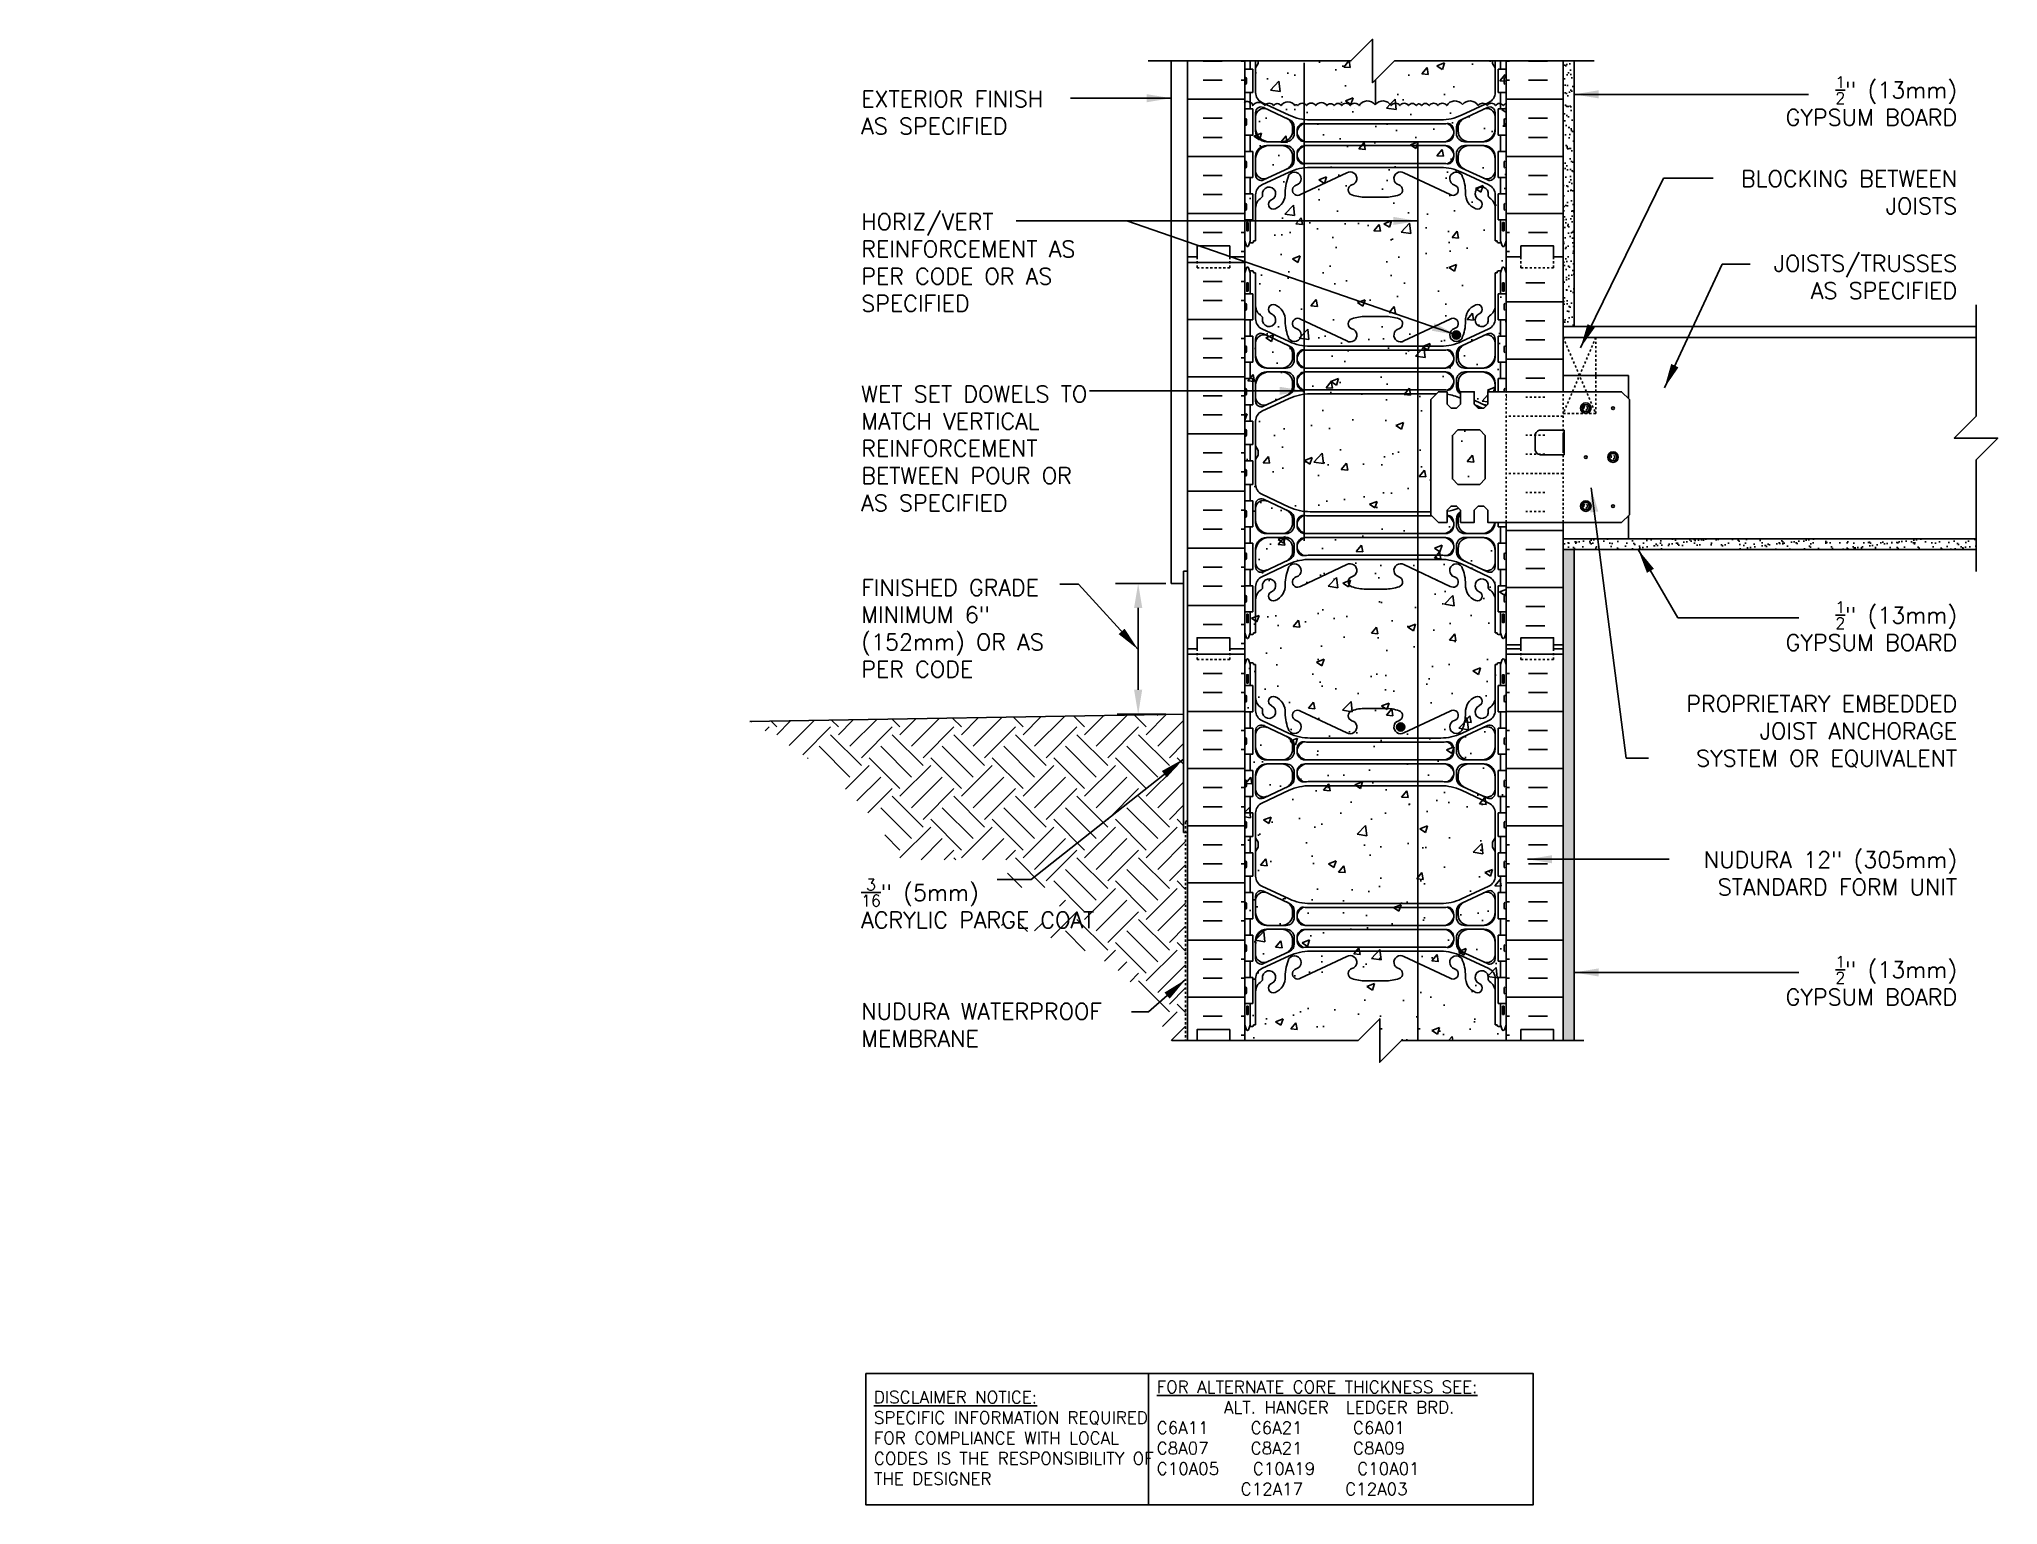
# Model space of a CAD drawing. Header units: inches. Extents: x 109 to 199, y 89.4 to 156.7.
import ezdxf

# ---------------------------------------------------------------- set-up
doc = ezdxf.new("R2010")
doc.units = ezdxf.units.IN
doc.header["$LTSCALE"] = 0.5
doc.header["$MEASUREMENT"] = 0
for name, pattern in [('DASHED2', [0.375, 0.25, -0.125]), ('DASHEDX2', [1.5, 1, -0.5]), ('HIDDEN2', [0.1875, 0.125, -0.0625])]:
    doc.linetypes.add(name, pattern=pattern)
for name, color, linetype in [('HATCH', 12, 'Continuous'), ('line25', 2, 'Continuous'), ('LINE3', 3, 'Continuous'), ('LINE50', 5, 'Continuous'), ('LINE9', 9, 'Continuous'), ('TEXT', 4, 'Continuous'), ('Web_Edge', 9, 'Continuous')]:
    doc.layers.add(name, color=color, linetype=linetype)
doc.styles.add('DIM', font='romans.shx', dxfattribs={"width": 0.7})
doc.styles.add('ROMANS', font='romans.shx', dxfattribs={"height": 0.75})
doc.styles.get("Standard").update_dxf_attribs({"font": 'romans.shx', "height": 0.75})
doc.dimstyles.new('ext_12', dxfattribs={"dimscale": 12, "dimtxt": 0.09375, "dimasz": 0.09375, "dimexe": 0.09375, "dimexo": 0.0625, "dimgap": 0.0625, "dimtad": 1, "dimdec": 1, "dimzin": 3, "dimdsep": 46, "dimlunit": 4, "dimtxsty": 'DIM', "dimcen": 0.09, "dimdle": 0.09375, "dimclrt": 4, "dimadec": 0, "dimazin": 0, "dimtfac": 1, "dimtdec": 1, "dimtmove": 2, "dimatfit": 3, "dimfxl": 0, "dimfrac": 2, "dimtolj": 1, "dimtzin": 0, "dimarcsym": 0})
pattern_1 = [(37.5, (67.9157, 13.3947), (-0.0157483, 0.48170594), [0, -0.38, 0, -0.425, 0, -0.40625]), (7.5, (67.9157, 13.3947), (0.4424442, 0.7055365), [0, -0.205, 0, -0.3425, 0, -0.13125]), (327.5, (67.6082, 13.3947), (0.7785355, 0.0014148), [0, -0.125, 0, -0.45, 0, -0.5875]), (317.5, (67.6082, 13.3947), (0.7515317, 0.219419), [0, -0.0625, 0, -0.295, 0, -0.3375])]
pattern_2 = [(180, (67.9157, 13.3947), (-3e-16, -2.625), []), (180, (67.9157, 12.5197), (-3e-16, -2.625), [0.875, -0.875]), (180, (67.9157, 11.6447), (-3e-16, -2.625), [0.875, -0.875])]

msp = doc.modelspace()

# ---------------------------------------------------------------- texts
at = {"layer": 'TEXT', "char_height": 0.75, "style": 'ROMANS'}
for s, insert, width, attachment_point in [('\\A1;{\\H0.7x;\\S1/2;}" (13mm) GYPSUM BOARD', (197.099, 153.876), 9.12398, 6), ('EXTERIOR FINISH\\PAS SPECIFIED', (146.761, 153.347), 11.74859, 4), ('BLOCKING BETWEEN JOISTS', (197.099, 149.68), 11.39051, 6), ('HORIZ/VERT REINFORCEMENT AS PER CODE OR AS SPECIFIED', (146.761, 146.451), 11.74859, 4), ('JOISTS/TRUSSES AS SPECIFIED', (197.099, 145.786), 9.12398, 6), ('WET SET DOWELS TO MATCH VERTICAL REINFORCEMENT BETWEEN POUR OR AS SPECIFIED', (146.761, 137.915), 11.74859, 4), ('FINISHED GRADE MINIMUM 6" (152mm) OR AS PER CODE', (146.761, 129.647), 10.75183, 4), ('\\A1;{\\H0.7x;\\S1/2;}" (13mm) GYPSUM BOARD', (197.099, 129.754), 9.12398, 6), ('PROPRIETARY EMBEDDED JOIST ANCHORAGE \\PSYSTEM OR EQUIVALENT', (197.099, 124.898), 13.76939, 6), ('\\A1;NUDURA 12" (305mm) STANDARD FORM UNIT', (197.099, 118.395), 14.69725, 6), ('\\A1;{\\H0.7x;\\S3/16;}" (5mm) \\PACRYLIC PARGE COAT', (146.761, 117.008), 11.74859, 4), ('\\A1;{\\H0.7x;\\S1/2;}" (13mm) GYPSUM BOARD', (197.099, 113.464), 9.12398, 6), ('\\A1;NUDURA WATERPROOF MEMBRANE', (146.761, 111.426), 12.78313, 4)]:
    msp.add_mtext(s, dxfattribs=dict(at, insert=insert, width=width, attachment_point=attachment_point))
at = {"layer": 'TEXT', "char_height": 0.5625, "attachment_point": 4}
for s, insert, width in [('{\\LDISCLAIMER NOTICE:}\\PSPECIFIC INFORMATION REQUIRED FOR COMPLIANCE WITH LOCAL CODES IS THE RESPONSIBILITY OF THE DESIGNER', (147.341, 92.459), 14.00235), ('{\\LFOR ALTERNATE CORE THICKNESS SEE:\\P}        ALT. HANGER  LEDGER BRD.\\PC6A11     C6A21      C6A01     \\PC8A07     C8A21      C8A09\\PC10A05    C10A19     C10A01\\P          C12A17     C12A03', (160.333, 92.459), 23.33295)]:
    msp.add_mtext(s, dxfattribs=dict(at, insert=insert, width=width))

# ---------------------------------------------------------------- hatches: boundary and pattern name
at = {"layer": 'HATCH'}
h = msp.add_hatch(dxfattribs=at)
h.set_pattern_fill('AR-CONC', color=256, scale=0.5, style=0)
h.paths.add_polyline_path([(172.854, 153.667, -0.520567), (173.247, 153.667, -0.520567), (173.654, 153.667, -0.508806), (174.377, 153.719, -0.508806), (175.1, 153.667, -0.520567), (175.506, 153.667, -0.520567), (175.899, 153.667, -0.520567), (176.253, 153.667, -0.191784), (176.377, 153.748), (176.377, 155.715), (171.252, 155.715), (170.252, 154.715), (170.252, 156.715), (169.252, 155.715), (164.377, 155.715), (164.377, 153.813, -0.448264), (164.614, 153.785, -0.520567), (164.745, 153.667, -0.520567), (165.295, 153.667, -0.520567), (165.702, 153.667, -0.520567), (166.042, 153.667, -0.520567), (166.684, 153.667, -0.520567), (166.815, 153.667, -0.520567), (167.208, 153.667, -0.520567), (167.641, 153.667, -0.520567), (168.152, 153.667, -0.520567), (168.479, 153.667, -0.520567), (168.833, 153.667, -0.520567), (169.226, 153.667, -0.520567), (169.632, 153.667, -0.520567), (170.366, 153.706, -0.520567), (171.1, 153.667, -0.520567), (171.506, 153.667, -0.520567), (171.899, 153.667, -0.520567), (172.253, 153.667, -0.191784), (172.377, 153.748, -0.191784), (172.5, 153.667, -0.520567)])
h = msp.add_hatch(dxfattribs=at)
h.set_pattern_fill('AR-SAND', color=256, scale=0.25, style=0)
h.set_pattern_definition(pattern_1)
h.paths.add_polyline_path([(179.502, 155.715), (179.002, 155.715), (179.002, 146.715), (179.002, 143.515), (179.502, 143.515)])
h = msp.add_hatch(dxfattribs=at)
h.set_pattern_fill('AR-CONC', color=256, scale=0.5, style=0)
h.paths.add_polyline_path([(171.1, 153.667, 0.520567), (170.366, 153.706, 0.520567), (169.632, 153.667, 0.520567), (169.226, 153.667, 0.520567), (168.833, 153.667, 0.520567), (168.479, 153.667, 0.520567), (168.152, 153.667, 0.520567), (167.641, 153.667, 0.520567), (167.208, 153.667, 0.520567), (166.815, 153.667, 0.520567), (166.684, 153.667, 0.520567), (166.042, 153.667, 0.520567), (165.702, 153.667, 0.520567), (165.295, 153.667, 0.520567), (164.745, 153.667, 0.520567), (164.614, 153.785, 0.448264), (164.377, 153.813), (164.377, 146.715), (164.377, 128.715), (164.377, 110.715), (169.58, 110.715), (170.58, 111.715), (170.58, 109.715), (171.58, 110.715), (176.377, 110.715), (176.377, 128.715), (176.377, 134.515), (175.542, 134.515), (175.542, 135.078), (175.354, 135.265), (175.104, 135.265), (174.917, 135.078), (174.917, 134.515), (174.292, 134.515), (174.292, 135.078), (174.104, 135.265), (173.854, 135.265), (173.667, 135.078), (173.667, 134.515), (173.27, 134.515), (172.917, 134.869), (172.917, 140.161), (173.27, 140.515), (173.667, 140.515), (173.667, 139.953), (173.854, 139.765), (174.104, 139.765), (174.292, 139.953), (174.292, 140.515), (174.917, 140.515), (174.917, 139.953), (175.104, 139.765), (175.354, 139.765), (175.542, 139.953), (175.542, 140.515), (176.377, 140.515), (176.377, 146.715), (176.377, 153.748, 0.191784), (176.253, 153.667, 0.520567), (175.899, 153.667, 0.520567), (175.506, 153.667, 0.520567), (175.1, 153.667, 0.508806), (174.377, 153.719, 0.508806), (173.654, 153.667, 0.520567), (173.247, 153.667, 0.520567), (172.854, 153.667, 0.520567), (172.5, 153.667, 0.191784), (172.377, 153.748, 0.191784), (172.253, 153.667, 0.520567), (171.899, 153.667, 0.520567), (171.506, 153.667, 0.520567)])
h = msp.add_hatch(dxfattribs=at)
h.set_pattern_fill('INSUL', color=256, scale=7, style=0)
h.set_pattern_definition([(0, (-2761.7848, -268.2945), (0, 2.625), []), (0, (-2761.7848, -267.4195), (0, 2.625), [0.875, -0.875]), (0, (-2761.7848, -266.5445), (0, 2.625), [0.875, -0.875])])
h.paths.add_polyline_path([(161.752, 128.715), (162.189, 128.715), (162.189, 129.215), (163.689, 129.215), (163.689, 128.715), (164.377, 128.715), (164.377, 146.715), (163.689, 146.715), (163.689, 147.215), (162.189, 147.215), (162.189, 146.715), (161.752, 146.715)])
h = msp.add_hatch(dxfattribs=at)
h.set_pattern_fill('INSUL', color=256, scale=7, angle=180, style=0)
h.set_pattern_definition(pattern_2)
h.paths.add_polyline_path([(176.372, 142.811), (176.072, 142.811), (176.072, 142.311), (176.372, 142.311)])
h.paths.add_polyline_path([(179.002, 146.715), (178.564, 146.715), (178.564, 146.215), (177.064, 146.215), (177.064, 146.715), (176.377, 146.715), (176.377, 140.515), (179.002, 140.515)])
h = msp.add_hatch(dxfattribs=at)
h.set_pattern_fill('AR-CONC', color=256, scale=0.5, style=0)
h.set_pattern_definition([(50, (-4.9674, 1.3075), (3.5863, -0.31376), [0.375, -4.125]), (355, (-4.9674, 1.3075), (-0.693757, 3.76096), [0.3, -3.3]), (100.4514, (-4.6686, 1.2813), (2.892547, 3.4472), [0.3187, -3.50571]), (46.1842, (-4.9674, 2.3075), (5.336205, -0.827595), [0.5625, -6.1875]), (96.6356, (-4.523, 2.2385), (4.67331, 4.87059), [0.47805, -5.25856]), (351.1842, (-4.9674, 2.3075), (4.67331, 4.87059), [0.45, -4.95]), (21, (-4.4674, 2.0575), (2.984535, -2.013094), [0.375, -4.125]), (326, (-4.4674, 2.0575), (1.216577, 3.62575), [0.3, -3.3]), (71.4514, (-4.2187, 1.8897), (4.201113, 1.61265), [0.3187, -3.50571]), (37.5, (-4.9674, 1.3075), (0.060799, 1.664469), [0, -3.26, 0, -3.35, 0, -3.3125]), (7.5, (-4.9674, 1.3075), (1.315348, 1.972059), [0, -1.91, 0, -3.185, 0, -1.2625]), (327.5, (-6.0824, 1.3075), (2.669112, -0.112774), [0, -1.25, 0, -3.9, 0, -5.175]), (317.5, (-6.5824, 1.3075), (2.91593, 0.500525), [0, -1.625, 0, -2.59, 0, -3.675])])
h.paths.add_polyline_path([(173.917, 138.515), (173.917, 136.515), (174.167, 136.265), (175.167, 136.265), (175.417, 136.515), (175.417, 138.515), (175.167, 138.765), (174.167, 138.765)])
h = msp.add_hatch(dxfattribs=at)
h.set_pattern_fill('INSUL', color=256, scale=7, angle=180, style=0)
h.set_pattern_definition(pattern_2)
h.paths.add_polyline_path([(179.002, 134.515), (176.377, 134.515), (176.377, 128.715), (177.064, 128.715), (177.064, 129.215), (178.564, 129.215), (178.564, 128.715), (179.002, 128.715)])
h = msp.add_hatch(dxfattribs=at)
h.set_pattern_fill('AR-SAND', color=256, scale=0.25, style=0)
h.set_pattern_definition(pattern_1)
h.paths.add_polyline_path([(179.002, 133.765), (179.002, 133.265), (197.967, 133.265), (197.967, 133.765)])
h = msp.add_hatch(dxfattribs=at)
h.set_pattern_fill('AR-SAND', color=256, scale=0.25, style=0)
h.set_pattern_definition(pattern_1)
h.paths.add_polyline_path([(179.502, 133.265), (179.002, 133.265), (179.002, 128.715), (179.002, 110.715), (179.502, 110.715)])
h = msp.add_hatch(dxfattribs=at)
h.set_pattern_fill('INSUL', color=256, scale=7, style=0)
h.set_pattern_definition([(0, (-2761.7848, -286.2945), (0, 2.625), []), (0, (-2761.7848, -285.4195), (0, 2.625), [0.875, -0.875]), (0, (-2761.7848, -284.5445), (0, 2.625), [0.875, -0.875])])
h.paths.add_polyline_path([(161.752, 110.715), (162.189, 110.715), (162.189, 111.215), (163.689, 111.215), (163.689, 110.715), (164.377, 110.715), (164.377, 128.715), (163.689, 128.715), (163.689, 129.215), (162.189, 129.215), (162.189, 128.715), (161.752, 128.715)])
h = msp.add_hatch(dxfattribs=at)
h.set_pattern_fill('INSUL', color=256, scale=7, style=0)
h.set_pattern_definition([(180, (3102.5383, -286.2945), (0, 2.625), []), (180, (3102.5383, -285.4195), (0, 2.625), [0.875, -0.875]), (180, (3102.5383, -284.5445), (0, 2.625), [0.875, -0.875])])
h.paths.add_polyline_path([(179.002, 110.715), (178.564, 110.715), (178.564, 111.215), (177.064, 111.215), (177.064, 110.715), (176.377, 110.715), (176.377, 128.715), (177.064, 128.715), (177.064, 129.215), (178.564, 129.215), (178.564, 128.715), (179.002, 128.715)])
h = msp.add_hatch(dxfattribs=at)
h.set_pattern_fill('EARTH', color=256, scale=8, angle=45, style=0)
h.set_pattern_definition([(45, (61.9157, 13.3947), (2e-16, 2.828427), [2, -2]), (45, (61.3854, 13.925), (2e-16, 2.828427), [2, -2]), (45, (60.855, 14.4554), (2e-16, 2.828427), [2, -2]), (135, (60.855, 14.809), (-2.828427, 4e-16), [2, -2]), (135, (61.3854, 15.3393), (-2.828427, 4e-16), [2, -2]), (135, (61.9157, 15.8696), (-2.828427, 4e-16), [2, -2])])
edge = h.paths.add_edge_path()
edge.add_spline(control_points=[(152.634, 116.124), (155.653, 115.489), (158.294, 114.663), (159.832, 112.567), (160.221, 111.956)], knot_values=[15.477298, 15.477298, 15.477298, 15.477298, 21.162657, 23.307813, 23.307813, 23.307813, 23.307813], degree=3, periodic=0)
edge.add_line((160.221, 111.956), (161.002, 110.715))
edge.add_line((161.002, 110.715), (161.658, 110.715))
edge.add_line((161.658, 110.715), (161.658, 120.274))
edge.add_line((161.658, 120.274), (161.564, 120.274))
edge.add_line((161.564, 120.274), (161.564, 125.715))
edge.add_line((161.564, 125.715), (141.642, 125.367))
edge.add_spline(control_points=[(141.642, 125.367), (142.761, 124.705), (145.036, 123.357), (147.256, 121.107), (148.253, 119.542), (148.546, 119.019)], knot_values=[0, 0, 0, 0, 3.887421, 7.907558, 9.371794, 9.371794, 9.371794, 9.371794], degree=3, periodic=0)
edge.add_line((148.546, 119.019), (153.48, 119.019))
edge.add_line((153.48, 119.019), (153.48, 117.75))
edge.add_line((153.48, 117.75), (155.863, 117.75))
edge.add_line((155.863, 117.75), (155.863, 116.124))
edge.add_line((155.863, 116.124), (152.634, 116.124))
h = msp.add_hatch(dxfattribs=at)
h.set_pattern_fill('AR-CONC', color=256, scale=0.5, style=0)
h.paths.add_polyline_path([(109.658, 120.956, -0.638777), (109.783, 121.08, 0.087457), (110.12, 121.001), (110.225, 121.001), (110.225, 121.071), (110.178, 121.071, -0.353772), (110.116, 121.12), (109.626, 121.12), (109.626, 121.683), (109.439, 121.87), (109.189, 121.87), (109.001, 121.683), (109.001, 121.564, -0.024057), (109.061, 121.589, -1), (109.224, 121.181, 2.087231)])
at = {"layer": 'LINE3'}
for points in [[(173.908, 143.127, 1), (174.283, 143.127, 1)], [(171.347, 125.115, 1), (171.722, 125.115, 1)]]:
    msp.add_hatch(color=256, dxfattribs=at).paths.add_polyline_path(points)

# ---------------------------------------------------------------- linework, layer by layer
at = {"layer": 'HATCH'}
for p, q in [((162.465, 155.705), (163.34, 155.705)), ((164.215, 155.705), (164.377, 155.705)), ((176.538, 155.705), (176.377, 155.705)), ((178.288, 155.705), (177.413, 155.705)), ((162.465, 154.83), (163.34, 154.83)), ((164.215, 154.83), (164.377, 154.83)), ((176.538, 154.83), (176.377, 154.83)), ((178.288, 154.83), (177.413, 154.83)), ((161.752, 153.955), (164.377, 153.955)), ((179.002, 153.955), (176.377, 153.955)), ((162.465, 153.08), (163.34, 153.08)), ((166.767, 153.624), (166.767, 153.624)), ((168.154, 153.616), (168.154, 153.616)), ((168.457, 153.468), (168.457, 153.468)), ((169.436, 153.511), (169.436, 153.511)), ((169.709, 153.633), (169.709, 153.633)), ((178.288, 153.08), (177.413, 153.08)), ((162.465, 152.205), (163.34, 152.205)), ((178.288, 152.205), (177.413, 152.205)), ((161.752, 151.33), (164.377, 151.33)), ((179.002, 151.33), (176.377, 151.33)), ((162.465, 150.455), (163.34, 150.455)), ((178.288, 150.455), (177.413, 150.455)), ((162.465, 149.58), (163.34, 149.58)), ((178.288, 149.58), (177.413, 149.58)), ((161.752, 148.705), (164.377, 148.705)), ((179.002, 148.705), (176.377, 148.705)), ((162.465, 147.83), (163.34, 147.83)), ((164.215, 147.83), (164.377, 147.83)), ((176.538, 147.83), (176.377, 147.83)), ((178.288, 147.83), (177.413, 147.83)), ((164.215, 146.955), (164.377, 146.955)), ((176.538, 146.955), (176.377, 146.955))]:
    msp.add_line(p, q, dxfattribs=at)
at = {"layer": 'HATCH', "linetype": 'HIDDEN2'}
for p, q in [((176.416, 140.27), (176.377, 140.27)), ((178.166, 140.27), (177.291, 140.27)), ((179.002, 139.395), (176.377, 139.395)), ((178.166, 138.52), (177.291, 138.52)), ((179.002, 136.77), (176.377, 136.77)), ((178.166, 137.645), (177.291, 137.645)), ((178.166, 135.895), (177.291, 135.895)), ((178.166, 135.02), (177.291, 135.02))]:
    msp.add_line(p, q, dxfattribs=at)
at = {"layer": 'HATCH'}
for points in [[(170.366, 153.706, 0.520567), (169.632, 153.667, 0.520567), (169.226, 153.667, 0.520567), (168.833, 153.667, 0.520567), (168.479, 153.667, 0.520567), (168.152, 153.667, 0.520567), (167.641, 153.667, 0.520567), (167.208, 153.667, 0.520567), (166.815, 153.667, 0.520567), (166.684, 153.667, 0.520567), (166.042, 153.667, 0.520567), (165.702, 153.667, 0.520567), (165.295, 153.667, 0.520567), (164.745, 153.667, 0.520567), (164.614, 153.785, 0.520567), (164.352, 153.785)], [(170.366, 153.706, -0.520567), (171.1, 153.667, -0.520567), (171.506, 153.667, -0.520567), (171.899, 153.667, -0.520567), (172.253, 153.667, -0.191784), (172.377, 153.748, -0.191784)], [(174.377, 153.719, 0.508806), (173.654, 153.667, 0.520567), (173.247, 153.667, 0.520567), (172.854, 153.667, 0.520567), (172.5, 153.667, 0.191784), (172.377, 153.748)], [(174.377, 153.719, -0.508806), (175.1, 153.667, -0.520567), (175.506, 153.667, -0.520567), (175.899, 153.667, -0.520567), (176.253, 153.667, -0.191784), (176.377, 153.748)]]:
    msp.add_lwpolyline(points, format="xyb", dxfattribs=at)
at = {"layer": 'line25'}
for p, q in [((164.377, 155.715), (164.377, 146.715)), ((176.377, 146.715), (176.377, 155.715)), ((164.377, 155.34), (164.742, 155.34)), ((164.377, 154.69), (164.377, 154.91)), ((164.377, 154.855), (164.377, 154.855)), ((164.377, 154.745), (164.377, 154.745)), ((164.417, 154.95), (164.417, 154.95)), ((164.457, 154.69), (164.457, 154.91)), ((164.742, 154.26), (164.742, 155.34)), ((176.377, 155.34), (176.012, 155.34)), ((176.012, 154.26), (176.012, 155.34)), ((176.297, 154.69), (176.297, 154.91)), ((176.337, 154.95), (176.337, 154.95)), ((176.377, 154.69), (176.377, 154.91)), ((176.377, 154.855), (176.377, 154.855)), ((176.377, 154.745), (176.377, 154.745)), ((164.377, 154.26), (164.742, 154.26)), ((164.417, 154.65), (164.417, 154.65)), ((176.377, 154.26), (176.012, 154.26)), ((176.337, 154.65), (176.337, 154.65)), ((164.377, 153.51), (164.742, 153.51)), ((164.377, 153.02), (164.377, 152.8)), ((164.377, 152.965), (164.377, 152.965)), ((164.417, 153.06), (164.417, 153.06)), ((164.457, 153.02), (164.457, 152.8)), ((164.742, 153.51), (164.742, 152.31)), ((176.377, 153.51), (176.012, 153.51)), ((176.012, 153.51), (176.012, 152.31)), ((176.297, 153.02), (176.297, 152.8)), ((176.337, 153.06), (176.337, 153.06)), ((176.377, 153.02), (176.377, 152.8)), ((176.377, 152.965), (176.377, 152.965)), ((164.377, 152.855), (164.377, 152.855)), ((164.377, 152.31), (164.742, 152.31)), ((164.417, 152.76), (164.417, 152.76)), ((176.377, 152.31), (176.012, 152.31)), ((176.337, 152.76), (176.337, 152.76)), ((176.377, 152.855), (176.377, 152.855)), ((164.377, 151.56), (164.742, 151.56)), ((164.742, 151.56), (164.742, 150.36)), ((176.377, 151.56), (176.012, 151.56)), ((176.012, 151.56), (176.012, 150.36)), ((164.377, 151.07), (164.377, 150.85)), ((164.377, 151.015), (164.377, 151.015)), ((164.377, 150.905), (164.377, 150.905)), ((164.377, 150.36), (164.742, 150.36)), ((164.417, 150.81), (164.417, 150.81)), ((164.457, 151.07), (164.457, 150.85)), ((176.377, 150.36), (176.012, 150.36)), ((176.297, 151.07), (176.297, 150.85)), ((176.337, 150.81), (176.337, 150.81)), ((176.377, 151.07), (176.377, 150.85)), ((176.377, 151.015), (176.377, 151.015)), ((176.377, 150.905), (176.377, 150.905)), ((164.377, 149.61), (164.742, 149.61)), ((164.742, 149.61), (164.742, 148.41)), ((176.377, 149.61), (176.012, 149.61)), ((176.012, 149.61), (176.012, 148.41)), ((164.377, 149.12), (164.377, 148.9)), ((164.377, 149.065), (164.377, 149.065)), ((164.377, 148.955), (164.377, 148.955)), ((164.417, 149.16), (164.417, 149.16)), ((164.417, 148.86), (164.417, 148.86)), ((164.457, 149.12), (164.457, 148.9)), ((176.297, 149.12), (176.297, 148.9)), ((176.337, 149.16), (176.337, 149.16)), ((176.337, 148.86), (176.337, 148.86)), ((176.377, 149.12), (176.377, 148.9)), ((176.377, 149.065), (176.377, 149.065)), ((176.377, 148.955), (176.377, 148.955)), ((164.377, 148.41), (164.742, 148.41)), ((176.377, 148.41), (176.012, 148.41)), ((164.377, 146.715), (164.377, 128.715)), ((176.377, 140.515), (176.377, 146.715)), ((164.377, 145.02), (164.742, 145.02)), ((164.742, 143.82), (164.742, 145.02)), ((176.377, 145.02), (176.012, 145.02)), ((176.012, 143.82), (176.012, 145.02)), ((164.377, 144.31), (164.377, 144.53)), ((164.377, 144.475), (164.377, 144.475)), ((164.377, 144.365), (164.377, 144.365)), ((164.417, 144.57), (164.417, 144.57)), ((164.417, 144.27), (164.417, 144.27)), ((164.457, 144.31), (164.457, 144.53)), ((176.297, 144.31), (176.297, 144.53)), ((176.337, 144.57), (176.337, 144.57)), ((176.337, 144.27), (176.337, 144.27)), ((176.377, 144.31), (176.377, 144.53)), ((176.377, 144.475), (176.377, 144.475)), ((176.377, 144.365), (176.377, 144.365)), ((164.377, 143.82), (164.742, 143.82)), ((164.377, 143.07), (164.742, 143.07)), ((164.742, 141.87), (164.742, 143.07)), ((176.377, 143.82), (176.012, 143.82)), ((176.377, 143.07), (176.012, 143.07)), ((176.012, 141.87), (176.012, 143.07)), ((164.377, 142.36), (164.377, 142.58)), ((164.377, 142.525), (164.377, 142.525)), ((164.377, 142.415), (164.377, 142.415)), ((164.417, 142.62), (164.417, 142.62)), ((164.417, 142.32), (164.417, 142.32)), ((164.457, 142.36), (164.457, 142.58)), ((176.297, 142.36), (176.297, 142.58)), ((176.337, 142.62), (176.337, 142.62)), ((176.337, 142.32), (176.337, 142.32)), ((176.377, 142.36), (176.377, 142.58)), ((176.377, 142.525), (176.377, 142.525)), ((176.377, 142.415), (176.377, 142.415)), ((179.002, 143.015), (197.967, 143.015)), ((164.377, 141.87), (164.742, 141.87)), ((176.377, 141.87), (176.012, 141.87)), ((182.002, 141.265), (179.002, 141.265)), ((179.002, 141.265), (179.002, 140.515)), ((182.002, 140.201), (182.002, 141.265)), ((164.377, 141.12), (164.742, 141.12)), ((164.377, 140.41), (164.377, 140.63)), ((164.377, 140.575), (164.377, 140.575)), ((164.377, 140.465), (164.377, 140.465)), ((164.417, 140.67), (164.417, 140.67)), ((164.417, 140.37), (164.417, 140.37)), ((164.457, 140.41), (164.457, 140.63)), ((164.742, 139.92), (164.742, 141.12)), ((176.377, 141.12), (176.012, 141.12)), ((176.012, 140.515), (176.012, 141.12)), ((176.297, 140.515), (176.297, 140.63)), ((176.337, 140.67), (176.337, 140.67)), ((176.377, 140.575), (176.377, 140.575)), ((176.377, 140.465), (176.377, 140.465)), ((164.377, 139.92), (164.742, 139.92)), ((164.377, 139.17), (164.742, 139.17)), ((164.377, 138.74), (164.377, 138.52)), ((164.377, 138.685), (164.377, 138.685)), ((164.377, 138.575), (164.377, 138.575)), ((164.417, 138.78), (164.417, 138.78)), ((164.457, 138.74), (164.457, 138.52)), ((164.742, 139.17), (164.742, 138.09)), ((164.377, 138.09), (164.742, 138.09)), ((164.417, 138.48), (164.417, 138.48)), ((164.377, 137.34), (164.742, 137.34)), ((164.377, 136.69), (164.377, 136.91)), ((164.377, 136.855), (164.377, 136.855)), ((164.417, 136.95), (164.417, 136.95)), ((164.457, 136.69), (164.457, 136.91)), ((164.742, 136.26), (164.742, 137.34)), ((164.377, 136.745), (164.377, 136.745)), ((164.377, 136.26), (164.742, 136.26)), ((164.417, 136.65), (164.417, 136.65)), ((164.377, 135.51), (164.742, 135.51)), ((164.377, 135.02), (164.377, 134.8)), ((164.377, 134.965), (164.377, 134.965)), ((164.417, 135.06), (164.417, 135.06)), ((164.457, 135.02), (164.457, 134.8)), ((164.742, 135.51), (164.742, 134.31)), ((164.377, 134.855), (164.377, 134.855)), ((164.377, 134.31), (164.742, 134.31)), ((164.417, 134.76), (164.417, 134.76)), ((176.012, 134.515), (176.012, 134.31)), ((176.377, 134.31), (176.012, 134.31)), ((176.377, 128.715), (176.377, 134.515)), ((179.002, 134.515), (179.002, 133.765)), ((182.002, 133.765), (182.002, 134.829)), ((164.377, 133.56), (164.742, 133.56)), ((164.742, 133.56), (164.742, 132.36)), ((176.377, 133.56), (176.012, 133.56)), ((176.012, 133.56), (176.012, 132.36)), ((179.002, 133.765), (197.967, 133.765)), ((179.002, 133.765), (182.002, 133.765)), ((164.377, 133.07), (164.377, 132.85)), ((164.377, 133.015), (164.377, 133.015)), ((164.377, 132.905), (164.377, 132.905)), ((164.377, 132.36), (164.742, 132.36)), ((164.417, 132.81), (164.417, 132.81)), ((164.457, 133.07), (164.457, 132.85)), ((176.377, 132.36), (176.012, 132.36)), ((176.297, 133.07), (176.297, 132.85)), ((176.337, 132.81), (176.337, 132.81)), ((176.377, 133.07), (176.377, 132.85)), ((176.377, 133.015), (176.377, 133.015)), ((176.377, 132.905), (176.377, 132.905)), ((164.377, 131.61), (164.742, 131.61)), ((164.742, 131.61), (164.742, 130.41)), ((176.377, 131.61), (176.012, 131.61)), ((176.012, 131.61), (176.012, 130.41)), ((164.377, 131.12), (164.377, 130.9)), ((164.377, 131.065), (164.377, 131.065)), ((164.377, 130.955), (164.377, 130.955)), ((164.417, 131.16), (164.417, 131.16)), ((164.417, 130.86), (164.417, 130.86)), ((164.457, 131.12), (164.457, 130.9)), ((176.297, 131.12), (176.297, 130.9)), ((176.337, 131.16), (176.337, 131.16)), ((176.337, 130.86), (176.337, 130.86)), ((176.377, 131.12), (176.377, 130.9)), ((176.377, 131.065), (176.377, 131.065)), ((176.377, 130.955), (176.377, 130.955)), ((164.377, 130.41), (164.742, 130.41)), ((176.377, 130.41), (176.012, 130.41)), ((164.377, 128.715), (164.377, 110.715)), ((176.377, 110.715), (176.377, 128.715)), ((164.377, 127.02), (164.742, 127.02)), ((164.742, 125.82), (164.742, 127.02)), ((176.377, 127.02), (176.012, 127.02)), ((176.012, 125.82), (176.012, 127.02)), ((164.377, 126.31), (164.377, 126.53)), ((164.377, 126.475), (164.377, 126.475)), ((164.377, 126.365), (164.377, 126.365)), ((164.417, 126.57), (164.417, 126.57)), ((164.417, 126.27), (164.417, 126.27)), ((164.457, 126.31), (164.457, 126.53)), ((176.297, 126.31), (176.297, 126.53)), ((176.337, 126.57), (176.337, 126.57)), ((176.337, 126.27), (176.337, 126.27)), ((176.377, 126.31), (176.377, 126.53)), ((176.377, 126.475), (176.377, 126.475)), ((176.377, 126.365), (176.377, 126.365)), ((164.377, 125.82), (164.742, 125.82)), ((164.377, 125.07), (164.742, 125.07)), ((164.742, 123.87), (164.742, 125.07)), ((176.377, 125.82), (176.012, 125.82)), ((176.377, 125.07), (176.012, 125.07)), ((176.012, 123.87), (176.012, 125.07)), ((164.377, 124.36), (164.377, 124.58)), ((164.377, 124.525), (164.377, 124.525)), ((164.377, 124.415), (164.377, 124.415)), ((164.417, 124.62), (164.417, 124.62)), ((164.417, 124.32), (164.417, 124.32)), ((164.457, 124.36), (164.457, 124.58)), ((176.297, 124.36), (176.297, 124.58)), ((176.337, 124.62), (176.337, 124.62)), ((176.337, 124.32), (176.337, 124.32)), ((176.377, 124.36), (176.377, 124.58)), ((176.377, 124.525), (176.377, 124.525)), ((176.377, 124.415), (176.377, 124.415)), ((164.377, 123.87), (164.742, 123.87)), ((176.377, 123.87), (176.012, 123.87)), ((164.377, 123.12), (164.742, 123.12)), ((164.377, 122.41), (164.377, 122.63)), ((164.377, 122.575), (164.377, 122.575)), ((164.377, 122.465), (164.377, 122.465)), ((164.417, 122.67), (164.417, 122.67)), ((164.417, 122.37), (164.417, 122.37)), ((164.457, 122.41), (164.457, 122.63)), ((164.742, 121.92), (164.742, 123.12)), ((176.377, 123.12), (176.012, 123.12)), ((176.012, 121.92), (176.012, 123.12)), ((176.297, 122.41), (176.297, 122.63)), ((176.337, 122.67), (176.337, 122.67)), ((176.337, 122.37), (176.337, 122.37)), ((176.377, 122.41), (176.377, 122.63)), ((176.377, 122.575), (176.377, 122.575)), ((176.377, 122.465), (176.377, 122.465)), ((164.377, 121.92), (164.742, 121.92)), ((176.377, 121.92), (176.012, 121.92)), ((164.377, 121.17), (164.742, 121.17)), ((164.377, 120.74), (164.377, 120.52)), ((164.377, 120.685), (164.377, 120.685)), ((164.377, 120.575), (164.377, 120.575)), ((164.417, 120.78), (164.417, 120.78)), ((164.457, 120.74), (164.457, 120.52)), ((164.742, 121.17), (164.742, 120.09)), ((176.377, 121.17), (176.012, 121.17)), ((176.012, 121.17), (176.012, 120.09)), ((176.297, 120.74), (176.297, 120.52)), ((176.337, 120.78), (176.337, 120.78)), ((176.377, 120.74), (176.377, 120.52)), ((176.377, 120.685), (176.377, 120.685)), ((176.377, 120.575), (176.377, 120.575)), ((164.377, 120.09), (164.742, 120.09)), ((164.417, 120.48), (164.417, 120.48)), ((176.377, 120.09), (176.012, 120.09)), ((176.337, 120.48), (176.337, 120.48)), ((164.377, 119.34), (164.742, 119.34)), ((164.377, 118.69), (164.377, 118.91)), ((164.377, 118.855), (164.377, 118.855)), ((164.417, 118.95), (164.417, 118.95)), ((164.457, 118.69), (164.457, 118.91)), ((164.742, 118.26), (164.742, 119.34)), ((176.377, 119.34), (176.012, 119.34)), ((176.012, 118.26), (176.012, 119.34)), ((176.297, 118.69), (176.297, 118.91)), ((176.337, 118.95), (176.337, 118.95)), ((176.377, 118.69), (176.377, 118.91)), ((176.377, 118.855), (176.377, 118.855)), ((164.377, 118.745), (164.377, 118.745)), ((164.377, 118.26), (164.742, 118.26)), ((164.417, 118.65), (164.417, 118.65)), ((176.377, 118.26), (176.012, 118.26)), ((176.337, 118.65), (176.337, 118.65)), ((176.377, 118.745), (176.377, 118.745)), ((164.377, 117.51), (164.742, 117.51)), ((164.377, 117.02), (164.377, 116.8)), ((164.377, 116.965), (164.377, 116.965)), ((164.417, 117.06), (164.417, 117.06)), ((164.457, 117.02), (164.457, 116.8)), ((164.742, 117.51), (164.742, 116.31)), ((176.377, 117.51), (176.012, 117.51)), ((176.012, 117.51), (176.012, 116.31)), ((176.297, 117.02), (176.297, 116.8)), ((176.337, 117.06), (176.337, 117.06)), ((176.377, 117.02), (176.377, 116.8)), ((176.377, 116.965), (176.377, 116.965)), ((164.377, 116.855), (164.377, 116.855)), ((164.377, 116.31), (164.742, 116.31)), ((164.417, 116.76), (164.417, 116.76)), ((176.377, 116.31), (176.012, 116.31)), ((176.337, 116.76), (176.337, 116.76)), ((176.377, 116.855), (176.377, 116.855)), ((164.377, 115.56), (164.742, 115.56)), ((164.742, 115.56), (164.742, 114.36)), ((176.377, 115.56), (176.012, 115.56)), ((176.012, 115.56), (176.012, 114.36)), ((164.377, 115.07), (164.377, 114.85)), ((164.377, 115.015), (164.377, 115.015)), ((164.377, 114.905), (164.377, 114.905)), ((164.377, 114.36), (164.742, 114.36)), ((164.417, 114.81), (164.417, 114.81)), ((164.457, 115.07), (164.457, 114.85)), ((176.377, 114.36), (176.012, 114.36)), ((176.297, 115.07), (176.297, 114.85)), ((176.337, 114.81), (176.337, 114.81)), ((176.377, 115.07), (176.377, 114.85)), ((176.377, 115.015), (176.377, 115.015)), ((176.377, 114.905), (176.377, 114.905)), ((164.377, 113.61), (164.742, 113.61)), ((164.742, 113.61), (164.742, 112.41)), ((176.377, 113.61), (176.012, 113.61)), ((176.012, 113.61), (176.012, 112.41)), ((164.377, 113.12), (164.377, 112.9)), ((164.377, 113.065), (164.377, 113.065)), ((164.377, 112.955), (164.377, 112.955)), ((164.417, 113.16), (164.417, 113.16)), ((164.417, 112.86), (164.417, 112.86)), ((164.457, 113.12), (164.457, 112.9)), ((176.297, 113.12), (176.297, 112.9)), ((176.337, 113.16), (176.337, 113.16)), ((176.337, 112.86), (176.337, 112.86)), ((176.377, 113.12), (176.377, 112.9)), ((176.377, 113.065), (176.377, 113.065)), ((176.377, 112.955), (176.377, 112.955)), ((164.377, 112.41), (164.742, 112.41)), ((176.377, 112.41), (176.012, 112.41))]:
    msp.add_line(p, q, dxfattribs=at)
for points in [[(172.917, 140.161), (172.917, 134.869), (173.27, 134.515), (173.667, 134.515), (173.667, 135.078), (173.854, 135.265), (174.104, 135.265), (174.292, 135.078), (174.292, 134.515), (174.917, 134.515), (174.917, 135.078), (175.104, 135.265), (175.354, 135.265), (175.542, 135.078), (175.542, 134.515), (181.688, 134.515), (182.042, 134.869), (182.042, 140.161), (181.688, 140.515), (175.542, 140.515), (175.542, 139.953), (175.354, 139.765), (175.104, 139.765), (174.917, 139.953), (174.917, 140.515), (174.292, 140.515), (174.292, 139.953), (174.104, 139.765), (173.854, 139.765), (173.667, 139.953), (173.667, 140.515), (173.27, 140.515)], [(174.167, 136.265), (173.917, 136.515), (173.917, 138.515), (174.167, 138.765), (175.167, 138.765), (175.417, 138.515), (175.417, 136.515), (175.167, 136.265)]]:
    msp.add_lwpolyline(points, close=True, dxfattribs=at)
msp.add_lwpolyline([(177.717, 137.878, 0.414214), (177.967, 137.628), (179.042, 137.628), (179.042, 138.753), (177.967, 138.753, 0.414214), (177.717, 138.503)], format="xyb", close=True, dxfattribs=at)
for centre, start, end in [((164.417, 154.91), 90, 180), ((164.417, 154.91), 360, 90), ((176.337, 154.91), 90, 180), ((176.337, 154.91), 0, 90), ((164.417, 154.69), 180, 270), ((164.417, 154.69), 270, 0), ((176.337, 154.69), 180, 270), ((176.337, 154.69), 270, 0), ((164.417, 153.02), 90, 180), ((164.417, 153.02), 0, 90), ((176.337, 153.02), 90, 180), ((176.337, 153.02), 360, 90), ((164.417, 152.8), 180, 270), ((164.417, 152.8), 270, 0), ((176.337, 152.8), 180, 270), ((176.337, 152.8), 270, 0), ((164.417, 151.07), 90, 180), ((164.417, 150.85), 180, 270), ((164.417, 151.07), 0, 90), ((164.417, 150.85), 270, 0), ((176.337, 151.07), 90, 180), ((176.337, 150.85), 180, 270), ((176.337, 151.07), 360, 90), ((176.337, 150.85), 270, 0), ((164.417, 149.12), 90, 180), ((164.417, 148.9), 180, 270), ((164.417, 149.12), 0, 90), ((164.417, 148.9), 270, 0), ((176.337, 149.12), 90, 180), ((176.337, 148.9), 180, 270), ((176.337, 149.12), 360, 90), ((176.337, 148.9), 270, 0), ((164.417, 144.53), 90, 180), ((164.417, 144.31), 180, 270), ((164.417, 144.53), 360, 90), ((164.417, 144.31), 270, 0), ((176.337, 144.53), 90, 180), ((176.337, 144.31), 180, 270), ((176.337, 144.53), 0, 90), ((176.337, 144.31), 270, 0), ((164.417, 142.58), 90, 180), ((164.417, 142.36), 180, 270), ((164.417, 142.58), 360, 90), ((164.417, 142.36), 270, 0), ((176.337, 142.58), 90, 180), ((176.337, 142.36), 180, 270), ((176.337, 142.58), 0, 90), ((176.337, 142.36), 270, 0), ((164.417, 140.63), 90, 180), ((164.417, 140.41), 180, 270), ((164.417, 140.63), 360, 90), ((164.417, 140.41), 270, 0), ((176.337, 140.63), 90, 180), ((176.337, 140.63), 0, 90), ((164.417, 138.74), 90, 180), ((164.417, 138.74), 0, 90), ((164.417, 138.52), 180, 270), ((164.417, 138.52), 270, 0), ((164.417, 136.91), 90, 180), ((164.417, 136.91), 360, 90), ((164.417, 136.69), 180, 270), ((164.417, 136.69), 270, 0), ((164.417, 135.02), 90, 180), ((164.417, 135.02), 0, 90), ((164.417, 134.8), 180, 270), ((164.417, 134.8), 270, 0), ((164.417, 133.07), 90, 180), ((164.417, 132.85), 180, 270), ((164.417, 133.07), 0, 90), ((164.417, 132.85), 270, 0), ((176.337, 133.07), 90, 180), ((176.337, 132.85), 180, 270), ((176.337, 133.07), 360, 90), ((176.337, 132.85), 270, 0), ((164.417, 131.12), 90, 180), ((164.417, 130.9), 180, 270), ((164.417, 131.12), 0, 90), ((164.417, 130.9), 270, 0), ((176.337, 131.12), 90, 180), ((176.337, 130.9), 180, 270), ((176.337, 131.12), 360, 90), ((176.337, 130.9), 270, 0), ((164.417, 126.53), 90, 180), ((164.417, 126.31), 180, 270), ((164.417, 126.53), 360, 90), ((164.417, 126.31), 270, 0), ((176.337, 126.53), 90, 180), ((176.337, 126.31), 180, 270), ((176.337, 126.53), 0, 90), ((176.337, 126.31), 270, 0), ((164.417, 124.58), 90, 180), ((164.417, 124.36), 180, 270), ((164.417, 124.58), 360, 90), ((164.417, 124.36), 270, 0), ((176.337, 124.58), 90, 180), ((176.337, 124.36), 180, 270), ((176.337, 124.58), 0, 90), ((176.337, 124.36), 270, 0), ((164.417, 122.63), 90, 180), ((164.417, 122.41), 180, 270), ((164.417, 122.63), 360, 90), ((164.417, 122.41), 270, 0), ((176.337, 122.63), 90, 180), ((176.337, 122.41), 180, 270), ((176.337, 122.63), 0, 90), ((176.337, 122.41), 270, 0), ((164.417, 120.74), 90, 180), ((164.417, 120.74), 0, 90), ((176.337, 120.74), 90, 180), ((176.337, 120.74), 360, 90), ((164.417, 120.52), 180, 270), ((164.417, 120.52), 270, 0), ((176.337, 120.52), 180, 270), ((176.337, 120.52), 270, 0), ((164.417, 118.91), 90, 180), ((164.417, 118.91), 360, 90), ((176.337, 118.91), 90, 180), ((176.337, 118.91), 0, 90), ((164.417, 118.69), 180, 270), ((164.417, 118.69), 270, 0), ((176.337, 118.69), 180, 270), ((176.337, 118.69), 270, 0), ((164.417, 117.02), 90, 180), ((164.417, 117.02), 0, 90), ((176.337, 117.02), 90, 180), ((176.337, 117.02), 360, 90), ((164.417, 116.8), 180, 270), ((164.417, 116.8), 270, 0), ((176.337, 116.8), 180, 270), ((176.337, 116.8), 270, 0), ((164.417, 115.07), 90, 180), ((164.417, 114.85), 180, 270), ((164.417, 115.07), 0, 90), ((164.417, 114.85), 270, 0), ((176.337, 115.07), 90, 180), ((176.337, 114.85), 180, 270), ((176.337, 115.07), 360, 90), ((176.337, 114.85), 270, 0), ((164.417, 113.12), 90, 180), ((164.417, 112.9), 180, 270), ((164.417, 113.12), 0, 90), ((164.417, 112.9), 270, 0), ((176.337, 113.12), 90, 180), ((176.337, 112.9), 180, 270), ((176.337, 113.12), 360, 90), ((176.337, 112.9), 270, 0)]:
    msp.add_arc(centre, 0.04, start, end, dxfattribs=at)
at = {"layer": 'LINE3'}
for p, q in [((167.109, 155.632), (167.109, 133.666)), ((170.377, 154.84), (170.377, 153.719)), ((172.326, 152.021), (172.326, 110.715))]:
    msp.add_line(p, q, dxfattribs=at)
for centre in [(174.095, 143.127), (171.534, 125.115)]:
    msp.add_circle(centre, 0.188, dxfattribs=at)
at = {"layer": 'LINE50'}
for p, q in [((161.752, 146.715), (161.752, 155.715)), ((179.002, 146.715), (179.002, 155.715)), ((161.752, 128.715), (161.752, 146.715)), ((179.002, 140.515), (179.002, 146.715)), ((179.002, 128.715), (179.002, 134.515)), ((161.752, 110.715), (161.752, 128.715)), ((179.002, 110.715), (179.002, 128.715)), ((141.642, 125.367), (161.564, 125.715))]:
    msp.add_line(p, q, dxfattribs=at)
for points in [[(164.377, 146.715), (163.689, 146.715), (163.689, 147.215), (162.189, 147.215), (162.189, 146.715), (161.752, 146.715)], [(161.752, 146.715), (162.189, 146.715), (162.189, 147.215), (163.689, 147.215), (163.689, 146.715), (164.377, 146.715)], [(176.377, 146.715), (177.064, 146.715), (177.064, 147.215), (178.564, 147.215), (178.564, 146.715), (179.002, 146.715)], [(179.002, 146.715), (178.564, 146.715), (178.564, 147.215), (177.064, 147.215), (177.064, 146.715), (176.377, 146.715)], [(164.377, 128.715), (163.689, 128.715), (163.689, 129.215), (162.189, 129.215), (162.189, 128.715), (161.752, 128.715)], [(161.752, 128.715), (162.189, 128.715), (162.189, 129.215), (163.689, 129.215), (163.689, 128.715), (164.377, 128.715)], [(176.377, 128.715), (177.064, 128.715), (177.064, 129.215), (178.564, 129.215), (178.564, 128.715), (179.002, 128.715)], [(179.002, 128.715), (178.564, 128.715), (178.564, 129.215), (177.064, 129.215), (177.064, 128.715), (176.377, 128.715)], [(164.377, 110.715), (163.689, 110.715), (163.689, 111.215), (162.189, 111.215), (162.189, 110.715), (161.752, 110.715)], [(176.377, 110.715), (177.064, 110.715), (177.064, 111.215), (178.564, 111.215), (178.564, 110.715), (179.002, 110.715)]]:
    msp.add_lwpolyline(points, dxfattribs=at)
at = {"layer": 'LINE9'}
for p, q in [((161.002, 155.715), (161.002, 131.715)), ((179.502, 155.715), (179.502, 143.515)), ((179.002, 143.515), (197.967, 143.515)), ((179.002, 138.628), (179.002, 137.753)), ((179.002, 138.628), (179.042, 138.628)), ((179.002, 137.753), (179.042, 137.753)), ((179.002, 133.265), (197.967, 133.265)), ((179.502, 110.715), (179.502, 133.265)), ((161.564, 120.274), (161.564, 132.274)), ((161.752, 132.274), (161.564, 132.274)), ((161.564, 131.715), (161.002, 131.715)), ((161.564, 120.274), (161.752, 120.274))]:
    msp.add_line(p, q, dxfattribs=at)
at = {"layer": 'LINE9', "linetype": 'HIDDEN2'}
for p, q in [((179.002, 143.015), (180.502, 139.515)), ((180.502, 143.015), (179.002, 139.515)), ((176.377, 134.515), (176.377, 140.496)), ((179.002, 134.515), (179.002, 140.515))]:
    msp.add_line(p, q, dxfattribs=at)
at = {"layer": 'LINE9', "linetype": 'DASHED2'}
msp.add_line((161.658, 120.756), (161.752, 120.85), dxfattribs=at)
at = {"layer": 'LINE9', "linetype": 'DASHEDX2', "ltscale": 0.1}
msp.add_line((161.658, 120.756), (161.658, 110.715), dxfattribs=at)
at = {"layer": 'LINE9'}
for points in [[(159.941, 155.715), (169.252, 155.715), (170.252, 156.715), (170.252, 154.715), (171.252, 155.715), (180.43, 155.715)], [(197.967, 144.515), (197.967, 139.39), (196.967, 138.39), (198.967, 138.39), (197.967, 137.39), (197.967, 132.265)], [(161.02, 110.715), (169.58, 110.715), (170.58, 111.715), (170.58, 109.715), (171.58, 110.715), (179.951, 110.715)]]:
    msp.add_lwpolyline(points, dxfattribs=at)
at = {"layer": 'LINE9', "linetype": 'DASHED2', "ltscale": 0.15}
for points in [[(163.689, 146.715), (163.689, 146.715), (163.689, 146.215), (162.189, 146.215), (162.189, 146.715), (162.189, 146.715)], [(163.689, 146.715), (163.689, 146.715), (163.689, 146.215), (162.189, 146.215), (162.189, 146.715), (162.189, 146.715)], [(178.564, 146.715), (178.564, 146.715), (178.564, 146.215), (177.064, 146.215), (177.064, 146.715), (177.064, 146.715)], [(178.564, 146.715), (178.564, 146.715), (178.564, 146.215), (177.064, 146.215), (177.064, 146.715), (177.064, 146.715)], [(163.689, 128.715), (163.689, 128.715), (163.689, 128.215), (162.189, 128.215), (162.189, 128.715), (162.189, 128.715)], [(163.689, 128.715), (163.689, 128.715), (163.689, 128.215), (162.189, 128.215), (162.189, 128.715), (162.189, 128.715)], [(178.564, 128.715), (178.564, 128.715), (178.564, 128.215), (177.064, 128.215), (177.064, 128.715), (177.064, 128.715)], [(178.564, 128.715), (178.564, 128.715), (178.564, 128.215), (177.064, 128.215), (177.064, 128.715), (177.064, 128.715)]]:
    msp.add_lwpolyline(points, dxfattribs=at)
at = {"layer": 'LINE9', "linetype": 'HIDDEN2'}
msp.add_lwpolyline([(179.002, 139.515), (180.502, 139.515), (180.502, 143.015), (179.002, 143.015)], close=True, dxfattribs=at)
at = {"layer": 'LINE9'}
for points in [[(180.134, 139.925), (180.227, 139.765), (180.134, 139.605), (179.95, 139.605), (179.857, 139.765), (179.95, 139.925)], [(181.384, 137.675), (181.477, 137.515), (181.384, 137.355), (181.2, 137.355), (181.107, 137.515), (181.2, 137.675)], [(180.134, 135.425), (180.227, 135.265), (180.134, 135.105), (179.95, 135.105), (179.857, 135.265), (179.95, 135.425)]]:
    msp.add_lwpolyline(points, close=True, dxfattribs=at)
for centre, radius in [((180.042, 139.765), 0.241), ((181.292, 139.765), 0.0625), ((181.292, 137.515), 0.241), ((180.042, 137.515), 0.0625), ((180.042, 135.265), 0.241), ((181.292, 135.265), 0.0625)]:
    msp.add_circle(centre, radius, dxfattribs=at)
at = {"layer": 'LINE9', "linetype": 'DASHED2'}
for centre in [(180.037, 139.769), (181.287, 137.519), (180.037, 135.269)]:
    msp.add_circle(centre, 0.0843, dxfattribs=at)
at = {"layer": 'TEXT'}
for p, q in [((160.752, 131.715), (158.442, 131.715)), ((159.481, 130.59), (159.481, 126.826)), ((160.751, 125.701), (158.521, 125.701))]:
    msp.add_line(p, q, dxfattribs=at)
msp.add_lwpolyline([(146.974, 95.425), (159.957, 95.425), (159.957, 89.387), (146.974, 89.387)], close=True, dxfattribs=at)
msp.add_lwpolyline([(159.957, 95.425), (177.618, 95.425), (177.618, 89.387), (159.957, 89.387)], dxfattribs=at)
for points in [[(159.294, 130.59), (159.669, 130.59), (159.481, 131.715)], [(159.292, 126.826), (159.667, 126.826), (159.48, 125.701)]]:
    msp.add_solid(points, dxfattribs=at)
at = {"layer": 'Web_Edge'}
for p, q in [((164.877, 155.715), (164.877, 154.262)), ((164.997, 155.715), (164.997, 155.603)), ((164.997, 155.715), (164.997, 155.603)), ((175.757, 155.715), (175.757, 155.603)), ((175.757, 155.715), (175.757, 155.603)), ((175.877, 155.715), (175.877, 154.262)), ((164.997, 155.603), (164.877, 155.403)), ((164.997, 155.603), (164.877, 155.403)), ((175.757, 155.603), (175.877, 155.403)), ((175.757, 155.603), (175.877, 155.403)), ((164.877, 153.352), (164.877, 152.504)), ((166.423, 153.22), (165.165, 153.809)), ((166.4, 153.032), (165.233, 153.578)), ((174.33, 153.22), (175.589, 153.809)), ((174.354, 153.032), (175.521, 153.578)), ((175.877, 153.352), (175.877, 152.504)), ((166.577, 152.527), (166.577, 152.631)), ((166.577, 152.527), (166.577, 152.504)), ((166.652, 152.379), (166.652, 152.676)), ((166.777, 152.378), (166.777, 152.504)), ((167.353, 152.82), (170.377, 152.82)), ((173.401, 152.82), (170.377, 152.82)), ((173.977, 152.378), (173.977, 152.504)), ((174.102, 152.379), (174.102, 152.676)), ((174.177, 152.527), (174.177, 152.631)), ((174.177, 152.527), (174.177, 152.504)), ((164.877, 151.324), (164.877, 150.475)), ((165.377, 152.004), (166.277, 152.004)), ((165.377, 151.824), (166.277, 151.824)), ((166.577, 151.3), (166.577, 151.324)), ((166.577, 151.3), (166.577, 151.196)), ((166.652, 151.449), (166.652, 151.152)), ((166.777, 151.448), (166.777, 151.323)), ((166.777, 151.448), (166.777, 151.335)), ((167.152, 152.003), (170.377, 152.003)), ((167.152, 151.823), (170.377, 151.823)), ((173.602, 152.003), (170.377, 152.003)), ((173.602, 151.823), (170.377, 151.823)), ((173.977, 151.448), (173.977, 151.335)), ((173.977, 151.448), (173.977, 151.323)), ((174.102, 151.449), (174.102, 151.152)), ((174.177, 151.3), (174.177, 151.324)), ((174.177, 151.3), (174.177, 151.196)), ((175.377, 152.004), (174.477, 152.004)), ((175.377, 151.824), (174.477, 151.824)), ((175.877, 151.324), (175.877, 150.475)), ((166.423, 150.607), (165.165, 150.019)), ((166.399, 150.795), (165.233, 150.249)), ((169.067, 150.579), (166.939, 149.579)), ((167.354, 151.007), (170.377, 151.007)), ((167.377, 150.82), (170.377, 150.82)), ((173.4, 151.007), (170.377, 151.007)), ((173.377, 150.82), (170.377, 150.82)), ((171.687, 150.579), (173.814, 149.579)), ((174.33, 150.607), (175.589, 150.019)), ((174.354, 150.795), (175.521, 150.249)), ((164.877, 149.566), (164.877, 147.444)), ((169.938, 149.455), (170.377, 149.455)), ((170.816, 149.455), (170.377, 149.455)), ((175.877, 149.566), (175.877, 147.444)), ((164.627, 147.444), (164.627, 148.41)), ((176.127, 147.444), (176.127, 148.41)), ((164.377, 147.444), (164.452, 147.214)), ((164.627, 147.444), (164.552, 147.214)), ((164.601, 147.364), (164.727, 147.364)), ((164.777, 147.444), (164.877, 147.444)), ((164.777, 147.414), (164.777, 147.444)), ((164.777, 147.414), (164.777, 147.414)), ((175.977, 147.444), (175.877, 147.444)), ((175.977, 147.414), (175.977, 147.444)), ((175.977, 147.414), (175.977, 147.414)), ((176.153, 147.364), (176.027, 147.364)), ((176.127, 147.444), (176.202, 147.214)), ((176.377, 147.444), (176.302, 147.214)), ((164.377, 145.986), (164.452, 146.216)), ((164.627, 145.986), (164.552, 146.216)), ((164.601, 146.066), (164.727, 146.066)), ((164.627, 145.986), (164.627, 145.02)), ((164.777, 146.016), (164.777, 145.986)), ((164.777, 146.016), (164.777, 146.016)), ((164.777, 145.986), (164.877, 145.986)), ((164.877, 143.864), (164.877, 145.986)), ((175.877, 143.864), (175.877, 145.986)), ((175.977, 145.986), (175.877, 145.986)), ((175.977, 146.016), (175.977, 146.016)), ((175.977, 146.016), (175.977, 145.986)), ((176.153, 146.066), (176.027, 146.066)), ((176.127, 145.986), (176.202, 146.216)), ((176.127, 145.986), (176.127, 145.02)), ((176.377, 145.986), (176.302, 146.216)), ((166.423, 142.823), (165.165, 143.411)), ((166.399, 142.635), (165.233, 143.181)), ((174.33, 142.823), (175.589, 143.411)), ((174.354, 142.635), (175.521, 143.181)), ((164.877, 142.106), (164.877, 142.955)), ((166.577, 142.13), (166.577, 142.234)), ((166.652, 141.981), (166.652, 142.278)), ((167.353, 142.423), (170.377, 142.423)), ((167.377, 142.61), (170.377, 142.61)), ((173.377, 142.61), (170.377, 142.61)), ((173.401, 142.423), (170.377, 142.423)), ((174.102, 141.981), (174.102, 142.278)), ((174.177, 142.13), (174.177, 142.234)), ((175.877, 142.106), (175.877, 142.955)), ((165.377, 141.606), (166.277, 141.606)), ((165.377, 141.426), (166.277, 141.426)), ((166.577, 142.13), (166.577, 142.106)), ((166.777, 141.981), (166.777, 142.107)), ((167.152, 141.606), (170.377, 141.606)), ((167.152, 141.426), (170.377, 141.426)), ((173.602, 141.606), (170.377, 141.606)), ((173.602, 141.426), (170.377, 141.426)), ((173.977, 141.981), (173.977, 142.107)), ((174.177, 142.13), (174.177, 142.106)), ((175.377, 141.606), (174.477, 141.606)), ((175.377, 141.426), (174.477, 141.426)), ((164.877, 140.078), (164.877, 140.926)), ((166.4, 140.398), (165.233, 139.852)), ((166.577, 140.903), (166.577, 140.926)), ((166.577, 140.903), (166.577, 140.799)), ((166.652, 141.051), (166.652, 140.754)), ((166.777, 141.051), (166.777, 140.938)), ((166.777, 141.051), (166.777, 140.926)), ((167.354, 140.61), (170.377, 140.61)), ((167.377, 140.422), (170.377, 140.422)), ((173.4, 140.61), (170.377, 140.61)), ((173.177, 140.422), (170.377, 140.422)), ((173.977, 141.051), (173.977, 140.926)), ((173.977, 141.051), (173.977, 140.938)), ((174.102, 141.051), (174.102, 140.754)), ((174.177, 140.903), (174.177, 140.926)), ((174.177, 140.903), (174.177, 140.799)), ((175.877, 140.515), (175.877, 140.926)), ((166.423, 140.21), (165.165, 139.621)), ((174.917, 140.134), (175.466, 139.877)), ((174.949, 139.921), (175.281, 139.765)), ((164.877, 137.715), (164.877, 139.168)), ((164.997, 137.827), (164.877, 138.027)), ((164.997, 137.827), (164.877, 138.027)), ((164.877, 137.715), (164.877, 136.262)), ((164.997, 137.715), (164.997, 137.827)), ((164.997, 137.715), (164.997, 137.827)), ((164.997, 137.715), (164.997, 137.603)), ((164.997, 137.715), (164.997, 137.603)), ((164.997, 137.603), (164.877, 137.403)), ((164.997, 137.603), (164.877, 137.403)), ((164.877, 135.352), (164.877, 134.504)), ((166.423, 135.22), (165.165, 135.809)), ((166.4, 135.032), (165.233, 135.578)), ((166.577, 134.527), (166.577, 134.631)), ((166.577, 134.527), (166.577, 134.504)), ((166.652, 134.379), (166.652, 134.676)), ((166.777, 134.378), (166.777, 134.504)), ((167.353, 134.82), (170.377, 134.82)), ((172.965, 134.82), (170.377, 134.82)), ((173.977, 134.378), (173.977, 134.504)), ((174.102, 134.379), (174.102, 134.676)), ((174.177, 134.527), (174.177, 134.631)), ((174.177, 134.527), (174.177, 134.504)), ((175.877, 134.515), (175.877, 134.504)), ((164.877, 133.324), (164.877, 132.475)), ((165.377, 134.004), (166.277, 134.004)), ((165.377, 133.824), (166.277, 133.824)), ((166.577, 133.3), (166.577, 133.324)), ((166.577, 133.3), (166.577, 133.196)), ((166.652, 133.449), (166.652, 133.152)), ((166.777, 133.448), (166.777, 133.323)), ((166.777, 133.448), (166.777, 133.335)), ((167.152, 134.003), (170.377, 134.003)), ((167.152, 133.823), (170.377, 133.823)), ((173.602, 134.003), (170.377, 134.003)), ((173.602, 133.823), (170.377, 133.823)), ((173.977, 133.448), (173.977, 133.335)), ((173.977, 133.448), (173.977, 133.323)), ((174.102, 133.449), (174.102, 133.152)), ((174.177, 133.3), (174.177, 133.324)), ((174.177, 133.3), (174.177, 133.196)), ((175.377, 134.004), (174.477, 134.004)), ((175.377, 133.824), (174.477, 133.824)), ((175.877, 133.324), (175.877, 132.475)), ((166.423, 132.607), (165.165, 132.019)), ((166.399, 132.795), (165.233, 132.249)), ((169.067, 132.579), (166.939, 131.579)), ((167.354, 133.007), (170.377, 133.007)), ((167.377, 132.82), (170.377, 132.82)), ((173.4, 133.007), (170.377, 133.007)), ((173.377, 132.82), (170.377, 132.82)), ((171.687, 132.579), (173.814, 131.579)), ((174.33, 132.607), (175.589, 132.019)), ((174.354, 132.795), (175.521, 132.249)), ((164.877, 131.566), (164.877, 129.444)), ((169.938, 131.455), (170.377, 131.455)), ((170.816, 131.455), (170.377, 131.455)), ((175.877, 131.566), (175.877, 129.444)), ((164.627, 129.444), (164.627, 130.41)), ((176.127, 129.444), (176.127, 130.41)), ((164.377, 129.444), (164.452, 129.214)), ((164.627, 129.444), (164.552, 129.214)), ((164.601, 129.364), (164.727, 129.364)), ((164.777, 129.444), (164.877, 129.444)), ((164.777, 129.414), (164.777, 129.444)), ((164.777, 129.414), (164.777, 129.414)), ((175.977, 129.444), (175.877, 129.444)), ((175.977, 129.414), (175.977, 129.444)), ((175.977, 129.414), (175.977, 129.414)), ((176.153, 129.364), (176.027, 129.364)), ((176.127, 129.444), (176.202, 129.214)), ((176.377, 129.444), (176.302, 129.214)), ((164.377, 127.986), (164.452, 128.216)), ((164.627, 127.986), (164.552, 128.216)), ((164.601, 128.066), (164.727, 128.066)), ((164.627, 127.986), (164.627, 127.02)), ((164.777, 128.016), (164.777, 127.986)), ((164.777, 128.016), (164.777, 128.016)), ((164.777, 127.986), (164.877, 127.986)), ((164.877, 125.864), (164.877, 127.986)), ((175.877, 125.864), (175.877, 127.986)), ((175.977, 127.986), (175.877, 127.986)), ((175.977, 128.016), (175.977, 128.016)), ((175.977, 128.016), (175.977, 127.986)), ((176.153, 128.066), (176.027, 128.066)), ((176.127, 127.986), (176.202, 128.216)), ((176.127, 127.986), (176.127, 127.02)), ((176.377, 127.986), (176.302, 128.216)), ((166.423, 124.823), (165.165, 125.411)), ((166.399, 124.635), (165.233, 125.181)), ((174.33, 124.823), (175.589, 125.411)), ((174.354, 124.635), (175.521, 125.181)), ((164.877, 124.106), (164.877, 124.955)), ((166.577, 124.13), (166.577, 124.234)), ((166.652, 123.981), (166.652, 124.278)), ((167.353, 124.423), (170.377, 124.423)), ((167.377, 124.61), (170.377, 124.61)), ((173.377, 124.61), (170.377, 124.61)), ((173.401, 124.423), (170.377, 124.423)), ((174.102, 123.981), (174.102, 124.278)), ((174.177, 124.13), (174.177, 124.234)), ((175.877, 124.106), (175.877, 124.955)), ((165.377, 123.606), (166.277, 123.606)), ((165.377, 123.426), (166.277, 123.426)), ((166.577, 124.13), (166.577, 124.106)), ((166.777, 123.981), (166.777, 124.107)), ((167.152, 123.606), (170.377, 123.606)), ((167.152, 123.426), (170.377, 123.426)), ((173.602, 123.606), (170.377, 123.606)), ((173.602, 123.426), (170.377, 123.426)), ((173.977, 123.981), (173.977, 124.107)), ((174.177, 124.13), (174.177, 124.106)), ((175.377, 123.606), (174.477, 123.606)), ((175.377, 123.426), (174.477, 123.426)), ((164.877, 122.078), (164.877, 122.926)), ((166.4, 122.398), (165.233, 121.852)), ((166.577, 122.903), (166.577, 122.926)), ((166.577, 122.903), (166.577, 122.799)), ((166.652, 123.051), (166.652, 122.754)), ((166.777, 123.051), (166.777, 122.938)), ((166.777, 123.051), (166.777, 122.926)), ((167.354, 122.61), (170.377, 122.61)), ((167.377, 122.422), (170.377, 122.422)), ((173.4, 122.61), (170.377, 122.61)), ((173.377, 122.422), (170.377, 122.422)), ((173.977, 123.051), (173.977, 122.926)), ((173.977, 123.051), (173.977, 122.938)), ((174.102, 123.051), (174.102, 122.754)), ((174.177, 122.903), (174.177, 122.926)), ((174.177, 122.903), (174.177, 122.799)), ((174.354, 122.398), (175.521, 121.852)), ((175.877, 122.078), (175.877, 122.926)), ((166.423, 122.21), (165.165, 121.621)), ((174.33, 122.21), (175.589, 121.621)), ((164.877, 119.715), (164.877, 121.168)), ((175.877, 119.715), (175.877, 121.168)), ((164.997, 119.827), (164.877, 120.027)), ((164.997, 119.827), (164.877, 120.027)), ((164.877, 119.715), (164.877, 118.262)), ((164.997, 119.715), (164.997, 119.827)), ((164.997, 119.715), (164.997, 119.827)), ((164.997, 119.715), (164.997, 119.603)), ((164.997, 119.715), (164.997, 119.603)), ((175.757, 119.827), (175.877, 120.027)), ((175.757, 119.827), (175.877, 120.027)), ((175.757, 119.715), (175.757, 119.827)), ((175.757, 119.715), (175.757, 119.827)), ((175.757, 119.715), (175.757, 119.603)), ((175.757, 119.715), (175.757, 119.603)), ((175.877, 119.715), (175.877, 118.262)), ((164.997, 119.603), (164.877, 119.403)), ((164.997, 119.603), (164.877, 119.403)), ((175.757, 119.603), (175.877, 119.403)), ((175.757, 119.603), (175.877, 119.403)), ((164.877, 117.352), (164.877, 116.504)), ((166.423, 117.22), (165.165, 117.809)), ((166.4, 117.032), (165.233, 117.578)), ((174.33, 117.22), (175.589, 117.809)), ((174.354, 117.032), (175.521, 117.578)), ((175.877, 117.352), (175.877, 116.504)), ((166.577, 116.527), (166.577, 116.631)), ((166.577, 116.527), (166.577, 116.504)), ((166.652, 116.379), (166.652, 116.676)), ((166.777, 116.378), (166.777, 116.504)), ((167.353, 116.82), (170.377, 116.82)), ((173.401, 116.82), (170.377, 116.82)), ((173.977, 116.378), (173.977, 116.504)), ((174.102, 116.379), (174.102, 116.676)), ((174.177, 116.527), (174.177, 116.631)), ((174.177, 116.527), (174.177, 116.504)), ((164.877, 115.324), (164.877, 114.475)), ((165.377, 116.004), (166.277, 116.004)), ((165.377, 115.824), (166.277, 115.824)), ((166.577, 115.3), (166.577, 115.324)), ((166.577, 115.3), (166.577, 115.196)), ((166.652, 115.449), (166.652, 115.152)), ((166.777, 115.448), (166.777, 115.323)), ((166.777, 115.448), (166.777, 115.335)), ((167.152, 116.003), (170.377, 116.003)), ((167.152, 115.823), (170.377, 115.823)), ((173.602, 116.003), (170.377, 116.003)), ((173.602, 115.823), (170.377, 115.823)), ((173.977, 115.448), (173.977, 115.335)), ((173.977, 115.448), (173.977, 115.323)), ((174.102, 115.449), (174.102, 115.152)), ((174.177, 115.3), (174.177, 115.324)), ((174.177, 115.3), (174.177, 115.196)), ((175.377, 116.004), (174.477, 116.004)), ((175.377, 115.824), (174.477, 115.824)), ((175.877, 115.324), (175.877, 114.475)), ((166.423, 114.607), (165.165, 114.019)), ((166.399, 114.795), (165.233, 114.249)), ((169.067, 114.579), (166.939, 113.579)), ((167.354, 115.007), (170.377, 115.007)), ((167.377, 114.82), (170.377, 114.82)), ((173.4, 115.007), (170.377, 115.007)), ((173.377, 114.82), (170.377, 114.82)), ((171.687, 114.579), (173.814, 113.579)), ((174.33, 114.607), (175.589, 114.019)), ((174.354, 114.795), (175.521, 114.249)), ((164.877, 113.566), (164.877, 111.444)), ((169.938, 113.455), (170.377, 113.455)), ((170.816, 113.455), (170.377, 113.455)), ((175.877, 113.566), (175.877, 111.444)), ((164.627, 111.444), (164.627, 112.41)), ((176.127, 111.444), (176.127, 112.41)), ((164.377, 111.444), (164.452, 111.214)), ((164.627, 111.444), (164.552, 111.214)), ((164.601, 111.364), (164.727, 111.364)), ((164.777, 111.444), (164.877, 111.444)), ((164.777, 111.414), (164.777, 111.444)), ((164.777, 111.414), (164.777, 111.414)), ((175.977, 111.444), (175.877, 111.444)), ((175.977, 111.414), (175.977, 111.444)), ((175.977, 111.414), (175.977, 111.414)), ((176.153, 111.364), (176.027, 111.364)), ((176.127, 111.444), (176.202, 111.214)), ((176.377, 111.444), (176.302, 111.214))]:
    msp.add_line(p, q, dxfattribs=at)
for points in [[(164.627, 155.715), (164.627, 155.34)], [(176.127, 155.715), (176.127, 155.34)], [(164.627, 154.26), (164.627, 153.51)], [(176.127, 154.26), (176.127, 153.51)], [(167.377, 153.008), (170.377, 153.008), (173.377, 153.008)], [(164.627, 152.31), (164.627, 151.56)], [(176.127, 152.31), (176.127, 151.56)], [(164.627, 150.36), (164.627, 149.61)], [(176.127, 150.36), (176.127, 149.61)], [(164.627, 148.41), (164.627, 147.594)], [(176.127, 148.41), (176.127, 147.594)], [(164.627, 145.02), (164.627, 145.836)], [(176.127, 145.02), (176.127, 145.836)], [(164.627, 143.07), (164.627, 143.82)], [(176.127, 143.07), (176.127, 143.82)], [(164.627, 141.12), (164.627, 141.87)], [(176.127, 141.12), (176.127, 141.87)], [(164.627, 139.17), (164.627, 139.92)], [(164.627, 137.715), (164.627, 138.09)], [(164.627, 137.715), (164.627, 137.34)], [(164.627, 136.26), (164.627, 135.51)], [(167.377, 135.008), (170.377, 135.008), (172.917, 135.008)], [(164.627, 134.31), (164.627, 133.56)], [(176.127, 134.31), (176.127, 133.56)], [(164.627, 132.36), (164.627, 131.61)], [(176.127, 132.36), (176.127, 131.61)], [(164.627, 130.41), (164.627, 129.594)], [(176.127, 130.41), (176.127, 129.594)], [(164.627, 127.02), (164.627, 127.836)], [(176.127, 127.02), (176.127, 127.836)], [(164.627, 125.07), (164.627, 125.82)], [(176.127, 125.07), (176.127, 125.82)], [(164.627, 123.12), (164.627, 123.87)], [(176.127, 123.12), (176.127, 123.87)], [(164.627, 121.17), (164.627, 121.92)], [(176.127, 121.17), (176.127, 121.92)], [(164.627, 119.715), (164.627, 120.09)], [(164.627, 119.715), (164.627, 119.34)], [(176.127, 119.715), (176.127, 120.09)], [(176.127, 119.715), (176.127, 119.34)], [(164.627, 118.26), (164.627, 117.51)], [(176.127, 118.26), (176.127, 117.51)], [(167.377, 117.008), (170.377, 117.008), (173.377, 117.008)], [(164.627, 116.31), (164.627, 115.56)], [(176.127, 116.31), (176.127, 115.56)], [(164.627, 114.36), (164.627, 113.61)], [(176.127, 114.36), (176.127, 113.61)], [(164.627, 112.41), (164.627, 111.594)], [(176.127, 112.41), (176.127, 111.594)]]:
    msp.add_lwpolyline(points, dxfattribs=at)
for points in [[(166.235, 149.665, -0.325312), (165.768, 148.923)], [(174.518, 149.665, 0.325312), (174.985, 148.923)], [(166.235, 143.765, 0.325312), (165.768, 144.507)], [(166.235, 143.765, 0.10488), (166.407, 142.953, 1.422913), (166.741, 143.42, -1.171105), (166.939, 143.851), (169.067, 142.851, 1.133028), (169.302, 143.409, -0.735593), (169.289, 143.867, -0.082755), (169.938, 143.975), (170.377, 143.975), (170.816, 143.975, -0.082755), (171.465, 143.867, -0.735593), (171.452, 143.409, 1.133028), (171.687, 142.851), (173.814, 143.851, -1.171105), (174.013, 143.42, 1.422913), (174.346, 142.953, 0.10488), (174.518, 143.765)], [(174.518, 143.765, -0.325312), (174.985, 144.507)], [(166.235, 131.665, -0.325312), (165.768, 130.923)], [(174.518, 131.665, 0.325312), (174.985, 130.923)], [(166.235, 125.765, 0.325312), (165.768, 126.507)], [(166.235, 125.765, 0.10488), (166.407, 124.953, 1.422913), (166.741, 125.42, -1.171105), (166.939, 125.851), (169.067, 124.851, 1.133028), (169.302, 125.409, -0.735593), (169.289, 125.867, -0.082755), (169.938, 125.975), (170.377, 125.975), (170.816, 125.975, -0.082755), (171.465, 125.867, -0.735593), (171.452, 125.409, 1.133028), (171.687, 124.851), (173.814, 125.851, -1.171105), (174.013, 125.42, 1.422913), (174.346, 124.953, 0.10488), (174.518, 125.765)], [(174.518, 125.765, -0.325312), (174.985, 126.507)], [(166.235, 113.665, -0.325312), (165.768, 112.923)], [(174.518, 113.665, 0.325312), (174.985, 112.923)]]:
    msp.add_lwpolyline(points, format="xyb", dxfattribs=at)
for points in [[(164.537, 148.294), (164.467, 148.294), (164.467, 147.914), (164.537, 147.914)], [(176.217, 148.294), (176.287, 148.294), (176.287, 147.914), (176.217, 147.914)], [(164.537, 145.136), (164.467, 145.136), (164.467, 145.516), (164.537, 145.516)], [(176.217, 145.136), (176.287, 145.136), (176.287, 145.516), (176.217, 145.516)], [(164.537, 130.294), (164.467, 130.294), (164.467, 129.914), (164.537, 129.914)], [(176.217, 130.294), (176.287, 130.294), (176.287, 129.914), (176.217, 129.914)], [(164.537, 127.136), (164.467, 127.136), (164.467, 127.516), (164.537, 127.516)], [(176.217, 127.136), (176.287, 127.136), (176.287, 127.516), (176.217, 127.516)], [(164.537, 112.294), (164.467, 112.294), (164.467, 111.914), (164.537, 111.914)], [(176.217, 112.294), (176.287, 112.294), (176.287, 111.914), (176.217, 111.914)]]:
    msp.add_lwpolyline(points, close=True, dxfattribs=at)
for centre, radius, start, end in [((165.377, 154.262), 0.5, 180, 244.92041), ((175.377, 154.262), 0.5, 295.07959, 360), ((165.127, 153.352), 0.25, 64.92041, 180), ((165.252, 153.155), 0.375, 64.92041, 180), ((166.077, 152.631), 0.5, 0, 64.92041), ((167.354, 155.07), 2.25, 244.92041, 245.92476), ((167.377, 155.258), 2.25, 244.92041, 270), ((166.276, 152.675), 0.376, 0.04913, 64.81301), ((173.377, 155.258), 2.25, 270, 295.07959), ((174.478, 152.675), 0.376, 115.18699, 179.95087), ((174.677, 152.631), 0.5, 115.07959, 180), ((173.4, 155.07), 2.25, 294.07524, 295.07959), ((175.502, 153.155), 0.375, 0, 115.07959), ((175.627, 153.352), 0.25, 360, 115.07959), ((165.502, 152.629), 0.625, 180, 270), ((165.377, 152.504), 0.5, 180, 270), ((166.077, 152.504), 0.5, 270, 0), ((166.277, 152.379), 0.375, 270, 0), ((167.36, 152.282), 0.624, 117.09656, 159.08811), ((167.153, 152.504), 0.376, 138.37041, 179.94861), ((167.152, 152.378), 0.375, 180, 270), ((167.359, 152.585), 0.617, 199.56816, 250.43184), ((167.059, 152.588), 0.25, 86.12089, 138.37041), ((167.353, 155.07), 2.25, 262.92277, 270), ((173.401, 155.07), 2.25, 270, 277.07723), ((173.395, 152.585), 0.617, 289.56816, 340.43184), ((173.602, 152.378), 0.375, 270, 0), ((173.695, 152.588), 0.25, 41.62959, 93.87911), ((173.394, 152.282), 0.624, 20.91189, 62.90344), ((173.601, 152.504), 0.376, 0.05139, 41.62959), ((174.477, 152.379), 0.375, 180, 270), ((174.677, 152.504), 0.5, 180, 270), ((175.252, 152.629), 0.625, 270, 0), ((175.377, 152.504), 0.5, 270, 360), ((165.377, 151.324), 0.5, 90, 180), ((165.502, 151.199), 0.625, 90, 180), ((166.077, 151.324), 0.5, 0, 90), ((166.277, 151.449), 0.375, 360, 90), ((166.077, 151.196), 0.5, 295.07959, 360), ((166.276, 151.152), 0.376, 295.19194, 359.94861), ((167.152, 151.448), 0.375, 90, 180), ((167.359, 151.242), 0.617, 109.64583, 160.43184), ((167.153, 151.323), 0.376, 180.04913, 221.61347), ((167.36, 151.545), 0.624, 200.91189, 242.89488), ((173.602, 151.448), 0.375, 360, 90), ((173.395, 151.242), 0.617, 19.56816, 70.35417), ((173.394, 151.545), 0.624, 297.10512, 339.08811), ((173.601, 151.323), 0.376, 318.38653, 359.95087), ((174.477, 151.449), 0.375, 90, 180), ((174.478, 151.152), 0.376, 180.05139, 244.80806), ((174.677, 151.324), 0.5, 90, 180), ((174.677, 151.196), 0.5, 180, 244.92041), ((175.252, 151.199), 0.625, 360, 90), ((175.377, 151.324), 0.5, 360, 90), ((165.252, 150.672), 0.375, 180, 295.07959), ((165.127, 150.475), 0.25, 180, 295.07959), ((168.235, 149.665), 2, 156.03617, 179.98544), ((167.353, 148.757), 2.25, 114.05236, 115.07959), ((166.658, 150.303), 0.305, 285.72535, 145.32968), ((167.377, 148.57), 2.25, 90, 115.07959), ((167.059, 151.239), 0.25, 221.61347, 273.89879), ((167.354, 148.757), 2.25, 90, 97.09702), ((169.219, 150.315), 0.305, 285.72535, 120), ((171.534, 150.315), 0.305, 60, 254.27465), ((173.377, 148.57), 2.25, 64.92041, 90), ((173.4, 148.757), 2.25, 82.90298, 90), ((173.695, 151.239), 0.25, 266.10121, 318.38653), ((174.095, 150.303), 0.305, 34.67032, 254.27465), ((173.401, 148.757), 2.25, 64.92041, 65.94764), ((172.518, 149.665), 2, 0.01456, 23.96383), ((175.502, 150.672), 0.375, 244.92041, 360), ((175.627, 150.475), 0.25, 244.92041, 360), ((165.377, 149.566), 0.5, 115.07959, 180), ((165.427, 148.959), 0.55, 121.9268, 180), ((165.07, 149.532), 0.125, 301.9268, 11.09444), ((165.492, 149.615), 0.305, 291.80375, 191.09444), ((166.806, 149.779), 0.24, 105.72535, 303.75), ((169.367, 149.79), 0.24, 105.72535, 251.07704), ((169.938, 151.455), 2, 251.07704, 270), ((170.816, 151.455), 2, 270, 288.92296), ((171.387, 149.79), 0.24, 288.92296, 74.27465), ((173.948, 149.779), 0.24, 236.25, 74.27465), ((175.262, 149.615), 0.305, 348.90556, 248.19625), ((175.684, 149.532), 0.125, 168.90556, 238.0732), ((175.377, 149.566), 0.5, 360, 64.92041), ((175.327, 148.959), 0.55, 360, 58.0732), ((165.687, 149.127), 0.22, 111.80375, 291.80375), ((175.067, 149.127), 0.22, 248.19625, 68.19625), ((164.502, 147.24), 0.0567, 208.07249, 331.92751), ((164.727, 147.414), 0.05, 270, 0), ((176.027, 147.414), 0.05, 180, 270), ((176.252, 147.24), 0.0567, 208.07249, 331.92751), ((164.502, 146.19), 0.0567, 28.07249, 151.92751), ((164.727, 146.016), 0.05, 0, 90), ((176.027, 146.016), 0.05, 90, 180), ((176.252, 146.19), 0.0567, 28.07249, 151.92751), ((165.427, 144.471), 0.55, 180, 238.0732), ((165.07, 143.898), 0.125, 348.90556, 58.0732), ((165.492, 143.815), 0.305, 168.90556, 68.19625), ((165.687, 144.303), 0.22, 68.19625, 248.19625), ((175.262, 143.815), 0.305, 111.80375, 11.09444), ((175.067, 144.303), 0.22, 291.80375, 111.80375), ((175.684, 143.898), 0.125, 121.9268, 191.09444), ((175.327, 144.471), 0.55, 301.9268, 0), ((165.377, 143.864), 0.5, 180, 244.92041), ((165.127, 142.955), 0.25, 64.92041, 180), ((165.252, 142.758), 0.375, 64.92041, 180), ((175.502, 142.758), 0.375, 0, 115.07959), ((175.627, 142.955), 0.25, 0, 115.07959), ((175.377, 143.864), 0.5, 295.07959, 0), ((165.502, 142.231), 0.625, 180, 270), ((166.077, 142.234), 0.5, 0, 64.92041), ((167.353, 144.673), 2.25, 244.92041, 245.94764), ((167.377, 144.86), 2.25, 244.92041, 270), ((166.276, 142.278), 0.376, 0.05139, 64.80806), ((167.36, 141.884), 0.624, 117.09656, 159.08811), ((167.153, 142.107), 0.376, 138.37041, 179.94861), ((167.059, 142.191), 0.25, 86.12089, 138.37041), ((167.353, 144.673), 2.25, 262.92277, 270), ((173.377, 144.86), 2.25, 270, 295.07959), ((173.401, 144.673), 2.25, 270, 277.07723), ((173.695, 142.191), 0.25, 41.62959, 93.87911), ((173.394, 141.884), 0.624, 20.91189, 62.90344), ((173.601, 142.107), 0.376, 0.05139, 41.62959), ((174.478, 142.278), 0.376, 115.19194, 179.94861), ((174.677, 142.234), 0.5, 115.07959, 180), ((173.401, 144.673), 2.25, 294.05236, 295.07959), ((175.252, 142.231), 0.625, 270, 0), ((165.377, 142.106), 0.5, 180, 270), ((165.502, 140.801), 0.625, 90, 180), ((165.377, 140.926), 0.5, 90, 180), ((166.077, 142.106), 0.5, 270, 0), ((166.077, 140.926), 0.5, 0, 90), ((166.277, 141.981), 0.375, 270, 0), ((166.277, 141.051), 0.375, 360, 90), ((167.359, 142.188), 0.617, 199.56816, 250.43184), ((167.152, 141.981), 0.375, 180, 270), ((167.359, 140.845), 0.617, 109.64583, 160.43184), ((167.152, 141.051), 0.375, 90, 180), ((173.602, 141.981), 0.375, 270, 0), ((173.395, 142.188), 0.617, 289.56816, 340.43184), ((173.602, 141.051), 0.375, 360, 90), ((173.395, 140.845), 0.617, 19.56816, 70.35417), ((174.477, 141.981), 0.375, 180, 270), ((174.477, 141.051), 0.375, 90, 180), ((174.677, 142.106), 0.5, 180, 270), ((174.677, 140.926), 0.5, 90, 180), ((175.252, 140.801), 0.625, 360, 90), ((175.377, 142.106), 0.5, 270, 0), ((175.377, 140.926), 0.5, 0, 90), ((166.077, 140.799), 0.5, 295.07959, 360), ((167.354, 138.36), 2.25, 114.07524, 115.07959), ((167.377, 138.172), 2.25, 90, 115.07959), ((166.276, 140.755), 0.376, 295.18699, 359.95087), ((167.36, 141.148), 0.624, 200.91189, 242.89488), ((167.153, 140.926), 0.376, 180.04913, 221.61347), ((167.059, 140.842), 0.25, 221.61347, 273.89879), ((167.354, 138.36), 2.25, 90, 97.09702), ((173.4, 138.36), 2.25, 82.90298, 90), ((173.377, 138.172), 2.25, 66.00427, 82.5945), ((173.394, 141.148), 0.624, 297.10512, 339.08811), ((173.695, 140.842), 0.25, 266.10121, 318.38653), ((173.601, 140.926), 0.376, 318.38653, 359.95087), ((174.478, 140.755), 0.376, 180.04913, 240.34246), ((174.677, 140.799), 0.5, 180, 219.64685), ((165.252, 140.275), 0.375, 180, 295.07959), ((165.127, 140.078), 0.25, 180, 295.07959), ((165.377, 139.168), 0.5, 115.07959, 180), ((175.502, 140.275), 0.375, 244.92041, 268.05306), ((165.377, 136.262), 0.5, 180, 244.92041), ((165.127, 135.352), 0.25, 64.92041, 180), ((165.252, 135.155), 0.375, 64.92041, 180), ((166.077, 134.631), 0.5, 0, 64.92041), ((167.354, 137.07), 2.25, 244.92041, 245.92476), ((167.377, 137.258), 2.25, 244.92041, 270), ((166.276, 134.675), 0.376, 0.04913, 64.81301), ((173.377, 137.258), 2.25, 277.4055, 291.56617), ((174.478, 134.675), 0.376, 119.65754, 179.95087), ((174.677, 134.631), 0.5, 140.35315, 180), ((165.502, 134.629), 0.625, 180, 270), ((165.377, 134.504), 0.5, 180, 270), ((166.077, 134.504), 0.5, 270, 0), ((166.277, 134.379), 0.375, 270, 0), ((167.36, 134.282), 0.624, 117.09656, 159.08811), ((167.153, 134.504), 0.376, 138.37041, 179.94861), ((167.152, 134.378), 0.375, 180, 270), ((167.359, 134.585), 0.617, 199.56816, 250.43184), ((167.059, 134.588), 0.25, 86.12089, 138.37041), ((167.353, 137.07), 2.25, 262.92277, 270), ((173.395, 134.585), 0.617, 289.56816, 340.43184), ((173.602, 134.378), 0.375, 270, 0), ((173.401, 137.07), 2.25, 276.78935, 277.07723), ((173.695, 134.588), 0.25, 41.62959, 93.87911), ((173.394, 134.282), 0.624, 20.91189, 62.90344), ((173.601, 134.504), 0.376, 0.05139, 41.62959), ((174.477, 134.379), 0.375, 180, 270), ((174.677, 134.504), 0.5, 180, 270), ((175.252, 134.629), 0.625, 270, 349.5153), ((175.377, 134.504), 0.5, 270, 360), ((165.377, 133.324), 0.5, 90, 180), ((165.502, 133.199), 0.625, 90, 180), ((166.077, 133.324), 0.5, 0, 90), ((166.277, 133.449), 0.375, 360, 90), ((166.077, 133.196), 0.5, 295.07959, 360), ((166.276, 133.152), 0.376, 295.19194, 359.94861), ((167.152, 133.448), 0.375, 90, 180), ((167.359, 133.242), 0.617, 109.64583, 160.43184), ((167.153, 133.323), 0.376, 180.04913, 221.61347), ((167.36, 133.545), 0.624, 200.91189, 242.89488), ((173.602, 133.448), 0.375, 360, 90), ((173.395, 133.242), 0.617, 19.56816, 70.35417), ((173.394, 133.545), 0.624, 297.10512, 339.08811), ((173.601, 133.323), 0.376, 318.38653, 359.95087), ((174.477, 133.449), 0.375, 90, 180), ((174.478, 133.152), 0.376, 180.05139, 244.80806), ((174.677, 133.324), 0.5, 90, 180), ((174.677, 133.196), 0.5, 180, 244.92041), ((175.252, 133.199), 0.625, 360, 90), ((175.377, 133.324), 0.5, 360, 90), ((165.252, 132.672), 0.375, 180, 295.07959), ((165.127, 132.475), 0.25, 180, 295.07959), ((168.235, 131.665), 2, 156.03617, 179.98544), ((167.353, 130.757), 2.25, 114.05236, 115.07959), ((166.658, 132.303), 0.305, 285.72535, 145.32968), ((167.377, 130.57), 2.25, 90, 115.07959), ((167.059, 133.239), 0.25, 221.61347, 273.89879), ((167.354, 130.757), 2.25, 90, 97.09702), ((169.219, 132.315), 0.305, 285.72535, 120), ((171.534, 132.315), 0.305, 60, 254.27465), ((173.377, 130.57), 2.25, 64.92041, 90), ((173.4, 130.757), 2.25, 82.90298, 90), ((173.695, 133.239), 0.25, 266.10121, 318.38653), ((174.095, 132.303), 0.305, 34.67032, 254.27465), ((173.401, 130.757), 2.25, 64.92041, 65.94764), ((172.518, 131.665), 2, 0.01456, 23.96383), ((175.502, 132.672), 0.375, 244.92041, 360), ((175.627, 132.475), 0.25, 244.92041, 360), ((165.377, 131.566), 0.5, 115.07959, 180), ((165.427, 130.959), 0.55, 121.9268, 180), ((165.07, 131.532), 0.125, 301.9268, 11.09444), ((165.492, 131.615), 0.305, 291.80375, 191.09444), ((166.806, 131.779), 0.24, 105.72535, 303.75), ((169.367, 131.79), 0.24, 105.72535, 251.07704), ((169.938, 133.455), 2, 251.07704, 270), ((170.816, 133.455), 2, 270, 288.92296), ((171.387, 131.79), 0.24, 288.92296, 74.27465), ((173.948, 131.779), 0.24, 236.25, 74.27465), ((175.262, 131.615), 0.305, 348.90556, 248.19625), ((175.684, 131.532), 0.125, 168.90556, 238.0732), ((175.377, 131.566), 0.5, 360, 64.92041), ((175.327, 130.959), 0.55, 360, 58.0732), ((165.687, 131.127), 0.22, 111.80375, 291.80375), ((175.067, 131.127), 0.22, 248.19625, 68.19625), ((164.502, 129.24), 0.0567, 208.07249, 331.92751), ((164.727, 129.414), 0.05, 270, 0), ((176.027, 129.414), 0.05, 180, 270), ((176.252, 129.24), 0.0567, 208.07249, 331.92751), ((164.502, 128.19), 0.0567, 28.07249, 151.92751), ((164.727, 128.016), 0.05, 0, 90), ((176.027, 128.016), 0.05, 90, 180), ((176.252, 128.19), 0.0567, 28.07249, 151.92751), ((165.427, 126.471), 0.55, 180, 238.0732), ((165.07, 125.898), 0.125, 348.90556, 58.0732), ((165.492, 125.815), 0.305, 168.90556, 68.19625), ((165.687, 126.303), 0.22, 68.19625, 248.19625), ((175.262, 125.815), 0.305, 111.80375, 11.09444), ((175.067, 126.303), 0.22, 291.80375, 111.80375), ((175.684, 125.898), 0.125, 121.9268, 191.09444), ((175.327, 126.471), 0.55, 301.9268, 0), ((165.377, 125.864), 0.5, 180, 244.92041), ((165.127, 124.955), 0.25, 64.92041, 180), ((165.252, 124.758), 0.375, 64.92041, 180), ((175.502, 124.758), 0.375, 0, 115.07959), ((175.627, 124.955), 0.25, 0, 115.07959), ((175.377, 125.864), 0.5, 295.07959, 0), ((165.502, 124.231), 0.625, 180, 270), ((166.077, 124.234), 0.5, 0, 64.92041), ((167.353, 126.673), 2.25, 244.92041, 245.94764), ((167.377, 126.86), 2.25, 244.92041, 270), ((166.276, 124.278), 0.376, 0.05139, 64.80806), ((167.36, 123.884), 0.624, 117.09656, 159.08811), ((167.153, 124.107), 0.376, 138.37041, 179.94861), ((167.059, 124.191), 0.25, 86.12089, 138.37041), ((167.353, 126.673), 2.25, 262.92277, 270), ((173.377, 126.86), 2.25, 270, 295.07959), ((173.401, 126.673), 2.25, 270, 277.07723), ((173.695, 124.191), 0.25, 41.62959, 93.87911), ((173.394, 123.884), 0.624, 20.91189, 62.90344), ((173.601, 124.107), 0.376, 0.05139, 41.62959), ((174.478, 124.278), 0.376, 115.19194, 179.94861), ((174.677, 124.234), 0.5, 115.07959, 180), ((173.401, 126.673), 2.25, 294.05236, 295.07959), ((175.252, 124.231), 0.625, 270, 0), ((165.377, 124.106), 0.5, 180, 270), ((165.502, 122.801), 0.625, 90, 180), ((165.377, 122.926), 0.5, 90, 180), ((166.077, 124.106), 0.5, 270, 0), ((166.077, 122.926), 0.5, 0, 90), ((166.277, 123.981), 0.375, 270, 0), ((166.277, 123.051), 0.375, 360, 90), ((167.359, 124.188), 0.617, 199.56816, 250.43184), ((167.152, 123.981), 0.375, 180, 270), ((167.359, 122.845), 0.617, 109.64583, 160.43184), ((167.152, 123.051), 0.375, 90, 180), ((173.602, 123.981), 0.375, 270, 0), ((173.395, 124.188), 0.617, 289.56816, 340.43184), ((173.602, 123.051), 0.375, 360, 90), ((173.395, 122.845), 0.617, 19.56816, 70.35417), ((174.477, 123.981), 0.375, 180, 270), ((174.477, 123.051), 0.375, 90, 180), ((174.677, 124.106), 0.5, 180, 270), ((174.677, 122.926), 0.5, 90, 180), ((175.252, 122.801), 0.625, 360, 90), ((175.377, 124.106), 0.5, 270, 0), ((175.377, 122.926), 0.5, 0, 90), ((166.077, 122.799), 0.5, 295.07959, 360), ((167.354, 120.36), 2.25, 114.07524, 115.07959), ((167.377, 120.172), 2.25, 90, 115.07959), ((166.276, 122.755), 0.376, 295.18699, 359.95087), ((167.36, 123.148), 0.624, 200.91189, 242.89488), ((167.153, 122.926), 0.376, 180.04913, 221.61347), ((167.059, 122.842), 0.25, 221.61347, 273.89879), ((167.354, 120.36), 2.25, 90, 97.09702), ((173.377, 120.172), 2.25, 64.92041, 90), ((173.4, 120.36), 2.25, 82.90298, 90), ((173.394, 123.148), 0.624, 297.10512, 339.08811), ((173.695, 122.842), 0.25, 266.10121, 318.38653), ((173.601, 122.926), 0.376, 318.38653, 359.95087), ((174.478, 122.755), 0.376, 180.04913, 244.81301), ((174.677, 122.799), 0.5, 180, 244.92041), ((173.4, 120.36), 2.25, 64.92041, 65.92476), ((165.252, 122.275), 0.375, 180, 295.07959), ((165.127, 122.078), 0.25, 180, 295.07959), ((165.377, 121.168), 0.5, 115.07959, 180), ((175.502, 122.275), 0.375, 244.92041, 360), ((175.627, 122.078), 0.25, 244.92041, 0), ((175.377, 121.168), 0.5, 0, 64.92041), ((165.377, 118.262), 0.5, 180, 244.92041), ((175.377, 118.262), 0.5, 295.07959, 360), ((165.127, 117.352), 0.25, 64.92041, 180), ((165.252, 117.155), 0.375, 64.92041, 180), ((166.077, 116.631), 0.5, 0, 64.92041), ((167.354, 119.07), 2.25, 244.92041, 245.92476), ((167.377, 119.258), 2.25, 244.92041, 270), ((166.276, 116.675), 0.376, 0.04913, 64.81301), ((173.377, 119.258), 2.25, 270, 295.07959), ((174.478, 116.675), 0.376, 115.18699, 179.95087), ((174.677, 116.631), 0.5, 115.07959, 180), ((173.4, 119.07), 2.25, 294.07524, 295.07959), ((175.502, 117.155), 0.375, 0, 115.07959), ((175.627, 117.352), 0.25, 360, 115.07959), ((165.502, 116.629), 0.625, 180, 270), ((165.377, 116.504), 0.5, 180, 270), ((166.077, 116.504), 0.5, 270, 0), ((166.277, 116.379), 0.375, 270, 0), ((167.36, 116.282), 0.624, 117.09656, 159.08811), ((167.153, 116.504), 0.376, 138.37041, 179.94861), ((167.152, 116.378), 0.375, 180, 270), ((167.359, 116.585), 0.617, 199.56816, 250.43184), ((167.059, 116.588), 0.25, 86.12089, 138.37041), ((167.353, 119.07), 2.25, 262.92277, 270), ((173.401, 119.07), 2.25, 270, 277.07723), ((173.395, 116.585), 0.617, 289.56816, 340.43184), ((173.602, 116.378), 0.375, 270, 0), ((173.695, 116.588), 0.25, 41.62959, 93.87911), ((173.394, 116.282), 0.624, 20.91189, 62.90344), ((173.601, 116.504), 0.376, 0.05139, 41.62959), ((174.477, 116.379), 0.375, 180, 270), ((174.677, 116.504), 0.5, 180, 270), ((175.252, 116.629), 0.625, 270, 0), ((175.377, 116.504), 0.5, 270, 360), ((165.377, 115.324), 0.5, 90, 180), ((165.502, 115.199), 0.625, 90, 180), ((166.077, 115.324), 0.5, 0, 90), ((166.277, 115.449), 0.375, 360, 90), ((166.077, 115.196), 0.5, 295.07959, 360), ((167.152, 115.448), 0.375, 90, 180), ((167.359, 115.242), 0.617, 109.64583, 160.43184), ((167.153, 115.323), 0.376, 180.04913, 221.61347), ((167.36, 115.545), 0.624, 200.91189, 242.89488), ((173.602, 115.448), 0.375, 360, 90), ((173.395, 115.242), 0.617, 19.56816, 70.35417), ((173.394, 115.545), 0.624, 297.10512, 339.08811), ((173.601, 115.323), 0.376, 318.38653, 359.95087), ((174.477, 115.449), 0.375, 90, 180), ((174.677, 115.324), 0.5, 90, 180), ((174.677, 115.196), 0.5, 180, 244.92041), ((175.252, 115.199), 0.625, 360, 90), ((175.377, 115.324), 0.5, 360, 90), ((165.252, 114.672), 0.375, 180, 295.07959), ((165.127, 114.475), 0.25, 180, 295.07959), ((168.235, 113.665), 2, 156.03617, 179.98544), ((167.353, 112.757), 2.25, 114.05236, 115.07959), ((166.658, 114.303), 0.305, 285.72535, 145.32968), ((167.377, 112.57), 2.25, 90, 115.07959), ((166.276, 115.152), 0.376, 295.19194, 359.94861), ((167.059, 115.239), 0.25, 221.61347, 273.89879), ((167.354, 112.757), 2.25, 90, 97.09702), ((169.219, 114.315), 0.305, 285.72535, 120), ((171.534, 114.315), 0.305, 60, 254.27465), ((173.377, 112.57), 2.25, 64.92041, 90), ((173.4, 112.757), 2.25, 82.90298, 90), ((173.695, 115.239), 0.25, 266.10121, 318.38653), ((174.095, 114.303), 0.305, 34.67032, 254.27465), ((174.478, 115.152), 0.376, 180.05139, 244.80806), ((173.401, 112.757), 2.25, 64.92041, 65.94764), ((172.518, 113.665), 2, 0.01456, 23.96383), ((175.502, 114.672), 0.375, 244.92041, 360), ((175.627, 114.475), 0.25, 244.92041, 360), ((165.377, 113.566), 0.5, 115.07959, 180), ((165.427, 112.959), 0.55, 121.9268, 180), ((165.07, 113.532), 0.125, 301.9268, 11.09444), ((165.492, 113.615), 0.305, 291.80375, 191.09444), ((166.806, 113.779), 0.24, 105.72535, 303.75), ((169.367, 113.79), 0.24, 105.72535, 251.07704), ((169.938, 115.455), 2, 251.07704, 270), ((170.816, 115.455), 2, 270, 288.92296), ((171.387, 113.79), 0.24, 288.92296, 74.27465), ((173.948, 113.779), 0.24, 236.25, 74.27465), ((175.262, 113.615), 0.305, 348.90556, 248.19625), ((175.684, 113.532), 0.125, 168.90556, 238.0732), ((175.377, 113.566), 0.5, 360, 64.92041), ((175.327, 112.959), 0.55, 360, 58.0732), ((165.687, 113.127), 0.22, 111.80375, 291.80375), ((175.067, 113.127), 0.22, 248.19625, 68.19625), ((164.502, 111.24), 0.0567, 208.07249, 331.92751), ((164.727, 111.414), 0.05, 270, 0), ((176.027, 111.414), 0.05, 180, 270), ((176.252, 111.24), 0.0567, 208.07249, 331.92751)]:
    msp.add_arc(centre, radius, start, end, dxfattribs=at)

msp.set_redraw_order([(e.dxf.handle, doc.entitydb.next_handle()) for e in msp.query("TEXT MTEXT ATTDEF DIMENSION ARC_DIMENSION")])  # texts and dimensions are drawn at this point

# ---------------------------------------------------------------- leaders
at = {"layer": 'TEXT'}
for points, override in [([(161.002, 154.003), (156.375, 154.003)], {"dimtad": 0}), ([(179.502, 154.18), (190.265, 154.18)], {"dimgap": 0.0625, "dimtad": 0}), ([(179.795, 142.535), (183.608, 150.33), (185.891, 150.33)], {"dimtad": 0}), ([(172.326, 148.365), (158.958, 148.365), (153.883, 148.365)], {"dimgap": 0.0625, "dimtad": 0}), ([(174.095, 143.127), (158.958, 148.365), (153.883, 148.365)], {"dimgap": 0.0625, "dimtad": 0}), ([(183.655, 140.7), (186.312, 146.375), (187.593, 146.375)], {"dimtad": 0}), ([(167.109, 140.56), (157.239, 140.56)], {"dimtad": 0}), ([(180.287, 136.112), (181.898, 123.688), (182.917, 123.688)], {"dimtad": 0}), ([(182.445, 133.265), (184.268, 130.133), (189.821, 130.133)], {"dimtad": 0}), ([(161.564, 123.648), (154.57, 118.115), (153.007, 118.115)], {"dimgap": 0.0625, "dimtad": 0}), ([(177.369, 119.043), (181.837, 119.043), (183.864, 119.043)], {"dimtad": 0}), ([(161.658, 113.516), (159.957, 112.037), (159.182, 112.037)], {"dimgap": 0.0625, "dimtad": 0}), ([(179.502, 113.843), (184.268, 113.843), (189.821, 113.843)], {"dimtad": 0})]:
    msp.add_leader(points, dimstyle='ext_12', override=override, dxfattribs=at)
msp.add_leader([(159.481, 128.677), (156.739, 131.685), (155.878, 131.685)], dimstyle='ext_12', dxfattribs=at)

doc.saveas('drawing.dxf')
